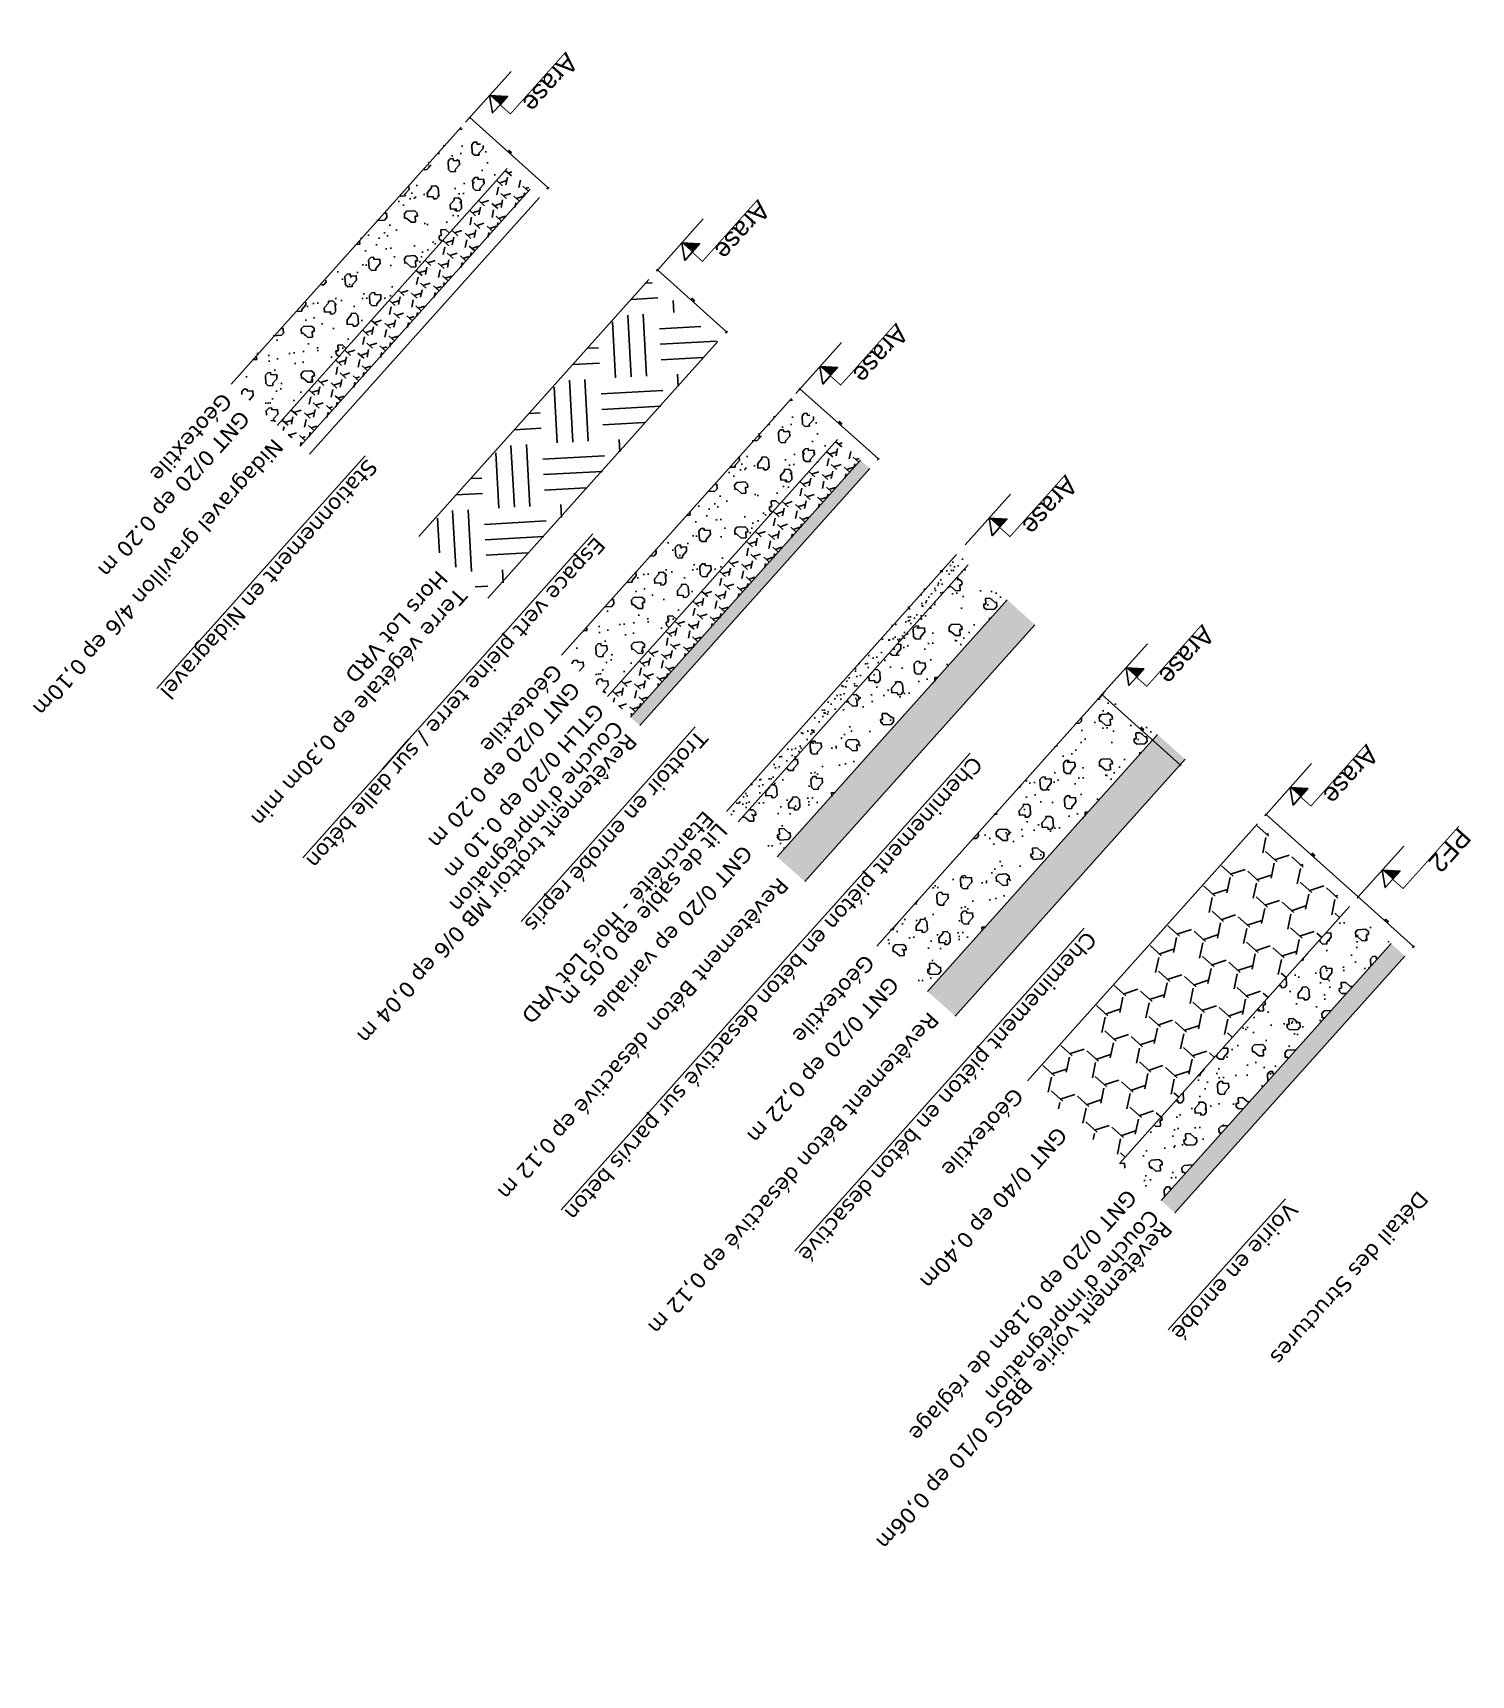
# Model space of a CAD drawing. Header units: metres. Extents: x -2858 to 512, y -1995 to 1252.
# Drawn here: x 200.4 to 242.24, y 658.43 to 706.2 of the extents above; entities that cross this region are included whole.
import ezdxf
from ezdxf.enums import TextEntityAlignment as Align

# ---------------------------------------------------------------- set-up
doc = ezdxf.new("R2010")
doc.units = ezdxf.units.M
doc.header["$PDMODE"] = 33
doc.header["$PDSIZE"] = 0.1
for name, color, linetype in [('0100 COUPE', 7, 'Continuous'), ('0101 GEN TXT', 7, 'Continuous'), ('0105 LEGENDE TXT', 7, 'Continuous'), ('0205 PROFIL HACH', 9, 'Continuous'), ('0301 CHAUSSEE HACH BB', 9, 'Continuous'), ('0303 PIETON HACH BB', 8, 'Continuous'), ('0303 PIETON HACH BETON DESAC ROSE', 21, 'Continuous')]:
    doc.layers.add(name, color=color, linetype=linetype)
doc.layers.add('0501 PLANTATION HACH DALLE BETON', color=7, linetype='Continuous', true_color=0x66ffb3)
doc.styles.add('ARIAL', font='arial.ttf')
doc.styles.add('Cotation', font='romans.shx')
doc.styles.add('LEGENDE', font='verdana.ttf')
doc.dimstyles.new('COT_D0020', dxfattribs={"dimscale": 0.02, "dimtxt": 2, "dimasz": 2, "dimexe": 1, "dimexo": 0, "dimgap": 1, "dimtad": 1, "dimzin": 4, "dimdsep": 46, "dimtxsty": 'Cotation', "dimblk": 'OBLIQUE', "dimcen": 0, "dimclrd": 256, "dimclre": 256, "dimclrt": 256, "dimaunit": 2, "dimazin": 0, "dimtfac": 1, "dimtix": 1, "dimtmove": 2, "dimatfit": 0, "dimfxlon": 1, "dimtolj": 1, "dimlwd": -1, "dimlwe": -1, "dimarcsym": 0})

msp = doc.modelspace()

# ---------------------------------------------------------------- texts
at = {"layer": '0105 LEGENDE TXT', "style": 'LEGENDE'}
for s, p in [('Géotextile', (206.07, 695.617)), ('GNT 0/20 ep 0.20 m', (206.585, 695.102)), ('Nidagravel gravillon 4/6 ep 0,10m', (207.563, 694.283)), ('Géotextile', (215.678, 687.731)), ('GNT 0/20 ep 0.20 m', (216.193, 687.216)), ('GTLH 0/20 ep 0.10 m', (216.894, 686.589)), ("Couche d'imprégnation", (217.456, 686.087)), ('Revêtement trottoir MB 0/6 ep 0,04 m', (217.849, 685.707)), ('Etanchéité - Hors Lot VRD', (220.094, 683.456)), ('Lit de sable ep 0,05 m', (220.482, 683.109)), ('GNT 0/20 ep variable', (221.208, 682.458)), ('Revêtement Béton désactivé ep 0,12 m', (222.259, 681.518)), ('Géotextile', (224.76, 679.278)), ('GNT 0/20 ep 0,22 m', (225.469, 678.643)), ('Revêtement Béton désactivé ep 0,12 m', (226.632, 677.603)), ('Géotextile', (229.093, 675.399)), ('GNT 0/40 ep 0,40m', (230.363, 674.262)), ('GNT 0/20 ep 0,18m de réglage ', (232.389, 672.448)), ('Détail des Structures ', (240.869, 672.404)), ("Couche d'imprégnation", (233.04, 671.865)), ('Revêtement voirie  BBSG 0/10 ep 0,06m', (233.423, 671.522))]:
    msp.add_text(s, height=0.4498, rotation=228.1618, dxfattribs=at).set_placement(p, align=Align.MIDDLE_LEFT)
at = {"layer": '0105 LEGENDE TXT', "char_height": 0.4498, "attachment_point": 1, "rotation": 228.1618, "style": 'LEGENDE'}
for s, insert, width in [('{\\LStationnement en Nidagravel}', (210.466, 693.537), 12.70794), ('{\\LEspace vert pleine terre / sur dalle béton}', (217.096, 691.271), 16.03928), ('Terre végétale ep 0,30m min\\PHors Lot VRD', (213.071, 689.796), 9.12783), ('{\\LTrottoir en enrobé repris}', (220.074, 685.651), 12.70794), ('{\\LCheminement piéton en béton desactivé sur parvis beton}', (228.069, 684.891), 17.48896), ('{\\LCheminement piéton en béton desactivé}', (231.389, 679.8), 12.70794), ('{\\LVoirie en enrobé}', (237.237, 671.926), 9.25533)]:
    msp.add_mtext(s, dxfattribs=dict(at, insert=insert, width=width))

# ---------------------------------------------------------------- blocks, each defined once
blk = doc.blocks.new('_Oblique')
at = {"color": 0, "linetype": 'ByBlock', "lineweight": -2}
blk.add_line((-0.5, -0.5), (0.5, 0.5), dxfattribs=at)
blk = doc.blocks.new('*D136')
at = {"layer": '0101 GEN TXT', "transparency": 16777216}
for p, q in [((231.468, 686.914), (231.515, 686.966)), ((231.501, 686.951), (233.78, 684.911)), ((233.747, 684.874), (233.794, 684.926))]:
    blk.add_line(p, q, dxfattribs=at)
at = {"layer": 'Defpoints', "color": 0, "transparency": 16777216}
for p in [(231.251, 686.671), (233.78, 684.911), (210.072, 658.43)]:
    blk.add_point(p, dxfattribs=at)
at = {"layer": '0101 GEN TXT', "transparency": 16777216, "xscale": 0.04, "yscale": 0.04, "zscale": 0.04}
for p, rotation in [((231.501, 686.951), 138.1617603435341), ((233.78, 684.911), 318.1617603435341)]:
    blk.add_blockref('_Oblique', p, dxfattribs=dict(at, rotation=rotation))
at = {"layer": '0101 GEN TXT', "transparency": 16777216, "insert": (232.668, 685.961), "char_height": 0.04, "attachment_point": 5, "rotation": 318.1618, "style": 'Cotation'}
blk.add_mtext('\\A1;3.06', dxfattribs=at)
blk = doc.blocks.new('*D137')
at = {"layer": '0101 GEN TXT', "transparency": 16777216}
for p, q in [((218.538, 699.269), (218.584, 699.321)), ((218.571, 699.306), (220.582, 697.506)), ((220.548, 697.468), (220.595, 697.521))]:
    blk.add_line(p, q, dxfattribs=at)
at = {"layer": 'Defpoints', "color": 0, "transparency": 16777216}
for p in [(218.32, 699.026), (220.582, 697.506), (220.331, 697.226)]:
    blk.add_point(p, dxfattribs=at)
at = {"layer": '0101 GEN TXT', "transparency": 16777216, "xscale": 0.04, "yscale": 0.04, "zscale": 0.04}
for p, rotation in [((218.571, 699.306), 138.1617603435341), ((220.582, 697.506), 318.1617603435341)]:
    blk.add_blockref('_Oblique', p, dxfattribs=dict(at, rotation=rotation))
at = {"layer": '0101 GEN TXT', "transparency": 16777216, "insert": (219.603, 698.436), "char_height": 0.04, "attachment_point": 5, "rotation": 318.1618, "style": 'Cotation'}
blk.add_mtext('\\A1;2.70', dxfattribs=at)
blk = doc.blocks.new('*D138')
at = {"layer": '0101 GEN TXT', "transparency": 16777216}
for p, q in [((222.684, 695.811), (222.731, 695.863)), ((222.717, 695.848), (224.996, 693.808)), ((224.963, 693.771), (225.009, 693.823))]:
    blk.add_line(p, q, dxfattribs=at)
at = {"layer": 'Defpoints', "color": 0, "transparency": 16777216}
for p in [(222.467, 695.569), (224.996, 693.808), (224.746, 693.528)]:
    blk.add_point(p, dxfattribs=at)
at = {"layer": '0101 GEN TXT', "transparency": 16777216, "xscale": 0.04, "yscale": 0.04, "zscale": 0.04}
for p, rotation in [((222.717, 695.848), 138.1617603435341), ((224.996, 693.808), 318.1617603435341)]:
    blk.add_blockref('_Oblique', p, dxfattribs=dict(at, rotation=rotation))
at = {"layer": '0101 GEN TXT', "transparency": 16777216, "insert": (223.883, 694.858), "char_height": 0.04, "attachment_point": 5, "rotation": 318.1618, "style": 'Cotation'}
blk.add_mtext('\\A1;3.06', dxfattribs=at)
blk = doc.blocks.new('*D139')
at = {"layer": '0101 GEN TXT', "transparency": 16777216}
for p, q in [((238.923, 681.031), (238.97, 681.083)), ((238.956, 681.068), (240.565, 679.628)), ((240.531, 679.591), (240.578, 679.643))]:
    blk.add_line(p, q, dxfattribs=at)
at = {"layer": 'Defpoints', "color": 0, "transparency": 16777216}
for p in [(238.706, 680.788), (240.314, 679.348), (240.565, 679.628)]:
    blk.add_point(p, dxfattribs=at)
at = {"layer": '0101 GEN TXT', "transparency": 16777216, "xscale": 0.04, "yscale": 0.04, "zscale": 0.04}
for p, rotation in [((238.956, 681.068), 138.1617603435341), ((240.565, 679.628), 318.1617603435341)]:
    blk.add_blockref('_Oblique', p, dxfattribs=dict(at, rotation=rotation))
at = {"layer": '0101 GEN TXT', "transparency": 16777216, "insert": (239.787, 680.378), "char_height": 0.04, "attachment_point": 5, "rotation": 318.1618, "style": 'Cotation'}
blk.add_mtext('\\A1;2.16', dxfattribs=at)
blk = doc.blocks.new('COTE-Z')
at = {"linetype": 'ByBlock', "lineweight": -2}
blk.add_hatch(color=0, dxfattribs=at).paths.add_polyline_path([(1.2, 1.5), (0, 1.5), (0, 0)])
at = {"color": 0, "linetype": 'ByBlock', "lineweight": -2, "const_width": 0.1, "flags": 128}
blk.add_lwpolyline([(0, 1.5), (0, 3), (9, 3)], dxfattribs=at)
at = {"color": 0, "linetype": 'ByBlock', "lineweight": -2, "flags": 128}
for points in [[(0, 0), (-1.2, 1.5), (0, 1.5)], [(0, 0), (1.2, 1.5), (0, 1.5)]]:
    blk.add_lwpolyline(points, dxfattribs=at)
at = {"color": 0, "linetype": 'ByBlock', "lineweight": -2, "style": 'ARIAL'}
blk.add_attdef('ALT', (0, 3.34), '', height=2, dxfattribs=at)
blk = doc.blocks.new('*D135')
at = {"layer": '0101 GEN TXT', "transparency": 16777216}
for p, q in [((236.242, 683.431), (236.289, 683.483)), ((236.275, 683.468), (238.956, 681.068)), ((238.923, 681.031), (238.97, 681.083))]:
    blk.add_line(p, q, dxfattribs=at)
at = {"layer": 'Defpoints', "color": 0, "transparency": 16777216}
for p in [(236.025, 683.189), (238.706, 680.788), (238.956, 681.068)]:
    blk.add_point(p, dxfattribs=at)
at = {"layer": '0101 GEN TXT', "transparency": 16777216, "xscale": 0.04, "yscale": 0.04, "zscale": 0.04}
for p, rotation in [((236.275, 683.468), 138.1617603435341), ((238.956, 681.068), 318.1617603435341)]:
    blk.add_blockref('_Oblique', p, dxfattribs=dict(at, rotation=rotation))
at = {"layer": '0101 GEN TXT', "transparency": 16777216, "insert": (237.642, 682.298), "char_height": 0.04, "attachment_point": 5, "rotation": 318.1618, "style": 'Cotation'}
blk.add_mtext('\\A1;3.60', dxfattribs=at)
blk = doc.blocks.new('*D140')
at = {"layer": '0101 GEN TXT', "transparency": 16777216}
for p, q in [((213.076, 703.697), (213.123, 703.75)), ((213.109, 703.735), (215.388, 701.694)), ((215.355, 701.657), (215.401, 701.709))]:
    blk.add_line(p, q, dxfattribs=at)
at = {"layer": 'Defpoints', "color": 0, "transparency": 16777216}
for p in [(212.859, 703.455), (215.138, 701.415), (215.388, 701.694)]:
    blk.add_point(p, dxfattribs=at)
at = {"layer": '0101 GEN TXT', "transparency": 16777216, "xscale": 0.04, "yscale": 0.04, "zscale": 0.04}
for p, rotation in [((213.109, 703.735), 138.1617603435341), ((215.388, 701.694), 318.1617603435341)]:
    blk.add_blockref('_Oblique', p, dxfattribs=dict(at, rotation=rotation))
at = {"layer": '0101 GEN TXT', "transparency": 16777216, "insert": (214.275, 702.744), "char_height": 0.04, "attachment_point": 5, "rotation": 318.1618, "style": 'Cotation'}
blk.add_mtext('\\A1;3.06', dxfattribs=at)

# ---------------------------------------------------------------- dimensions: what is measured, and where the dimension line sits
at = {"layer": '0101 GEN TXT'}
for base, p1, p2, picture, middle in [((215.388, 701.694), (212.859, 703.455), (215.138, 701.415), '*D140', (214.275, 702.744)), ((220.582, 697.506), (218.32, 699.026), (220.331, 697.226), '*D137', (219.603, 698.436)), ((224.996, 693.808), (222.467, 695.569), (224.746, 693.528), '*D138', (223.883, 694.858)), ((233.78, 684.911), (231.251, 686.671), (210.072, 658.43), '*D136', (232.668, 685.961)), ((238.956, 681.068), (236.025, 683.189), (238.706, 680.788), '*D135', (237.642, 682.298)), ((240.565, 679.628), (238.706, 680.788), (240.314, 679.348), '*D139', (239.787, 680.378))]:
    dim = msp.add_linear_dim(base=base, p1=p1, p2=p2, angle=318.1618, dimstyle='COT_D0020', dxfattribs=at)
    dim.commit()
    dim.dimension.update_dxf_attribs({"geometry": picture, "text_midpoint": middle})

# ---------------------------------------------------------------- hatches: boundary and pattern name
at = {"layer": '0205 PROFIL HACH'}
h = msp.add_hatch(dxfattribs=at)
h.set_pattern_fill('GNT_0-20', color=256, scale=8.996019, angle=-131.8382, style=0, pattern_type=2)
h.set_pattern_definition([(265.6617603437, (-9550124.81346, 31466775.1837), (0.75964778358, -0.636646610802), [0, -0.781466185498, 0, -0.874008233781, 0, -0.835449046997]), (235.6617603437, (-9550124.8135, 31466775.1837), (0.4740684189, -1.645703095365), [0, -0.421580442177, 0, -0.70434781193, 0, -0.269914307491]), (195.6617603437, (-9550124.39165, 31466775.6549), (-1.06578155288, -1.194773039723), [0, -0.25706124523, 0, -0.925420482827, 0, -1.20818785258]), (185.6617603437, (-9550124.3916, 31466775.6549), (-0.6947246111, -1.452444068615), [0, -0.128530622615, 0, -0.606664538742, 0, -0.69406536212]), (228.161760344, (-9550124.1544, 31466771.6716), (3.3511564768, -3.0003066665), [0.0953884454, -4.402621095]), (318.161760344, (-9550124.526, 31466771.6542), (3.0003066665, 3.3511564768), [0.09806515654, -4.3999443838]), (318.161760344, (-9550124.3466, 31466771.922), (3.0003066665, 3.3511564768), [0.1818594272, -4.31615011313]), (3.161760344, (-9550124.531, 31466771.743), (3.00030666656, 3.35115647684), [0.0617554029, -6.29939069273]), (93.161760344, (-9550124.526, 31466771.6542), (-3.35115647684, 3.00030666656), [0.0883405308, -6.27280556485]), (3.161760344, (-9550124.2092, 31466771.799), (3.00030666656, 3.35115647684), [0.0514173647, -6.3097287309]), (273.161760344, (-9550124.1584, 31466771.802), (3.35115647684, -3.00030666656), [0.1302797297, -6.230866366]), (183.161760344, (-9550124.2174, 31466771.6012), (-3.00030666656, -3.35115647684), [0.23793035324, -6.1232157424]), (3.161760344, (-9550124.48, 31466771.9148), (3.00030666656, 3.35115647684), [0.1329559053, -6.22819019037]), (93.161760344, (-9550124.4705, 31466771.7433), (-3.35115647684, 3.00030666656), [0.1686405125, -6.19250558315]), (228.161760344, (-9550122.8828, 31466772.006), (3.3511564768, -3.0003066665), [0.0953884454, -4.402621095]), (318.161760344, (-9550123.2575, 31466771.9855), (3.0003066665, 3.3511564768), [0.09806515654, -4.3999443838]), (318.161760344, (-9550123.078, 31466772.2534), (3.0003066665, 3.3511564768), [0.1818594272, -4.31615011313]), (3.161760344, (-9550123.2624, 31466772.0744), (3.00030666656, 3.35115647684), [0.0617554029, -6.29939069273]), (93.161760344, (-9550123.2575, 31466771.9855), (-3.35115647684, 3.00030666656), [0.0883405308, -6.27280556485]), (3.161760344, (-9550122.944, 31466772.1334), (3.00030666656, 3.35115647684), [0.0514173647, -6.3097287309]), (273.161760344, (-9550122.8898, 31466772.1332), (3.35115647684, -3.00030666656), [0.1302797297, -6.230866366]), (183.161760344, (-9550122.9458, 31466771.9358), (-3.00030666656, -3.35115647684), [0.23793035324, -6.1232157424]), (3.161760344, (-9550123.2114, 31466772.246), (3.00030666656, 3.35115647684), [0.1329559053, -6.22819019037]), (93.161760344, (-9550123.199, 31466772.078), (-3.35115647684, 3.00030666656), [0.1686405125, -6.19250558315]), (228.161760344, (-9550124.0437, 31466773.9935), (3.3511564768, -3.0003066665), [0.0953884454, -4.402621095]), (318.161760344, (-9550124.4185, 31466773.973), (3.0003066665, 3.3511564768), [0.09806515654, -4.3999443838]), (318.161760344, (-9550124.239, 31466774.2407), (3.0003066665, 3.3511564768), [0.1818594272, -4.31615011313]), (3.161760344, (-9550124.4234, 31466774.0617), (3.00030666656, 3.35115647684), [0.0617554029, -6.29939069273]), (93.161760344, (-9550124.4185, 31466773.9728), (-3.35115647684, 3.00030666656), [0.0883405308, -6.27280556485]), (3.161760344, (-9550124.1016, 31466774.1177), (3.00030666656, 3.35115647684), [0.0514173647, -6.3097287309]), (273.161760344, (-9550124.0507, 31466774.1205), (3.35115647684, -3.00030666656), [0.1302797297, -6.230866366]), (183.161760344, (-9550124.1067, 31466773.923), (-3.00030666656, -3.35115647684), [0.23793035324, -6.1232157424]), (3.161760344, (-9550124.369, 31466774.2304), (3.00030666656, 3.35115647684), [0.1329559053, -6.22819019037]), (93.161760344, (-9550124.36, 31466774.0652), (-3.35115647684, 3.00030666656), [0.1686405125, -6.19250558315]), (228.161760344, (-9550124.114, 31466770.5366), (3.3511564768, -3.0003066665), [0.0953884454, -4.402621095]), (318.161760344, (-9550124.4887, 31466770.516), (3.0003066665, 3.3511564768), [0.09806515654, -4.3999443838]), (318.161760344, (-9550124.309, 31466770.784), (3.0003066665, 3.3511564768), [0.1818594272, -4.31615011313]), (3.161760344, (-9550124.4936, 31466770.6048), (3.00030666656, 3.35115647684), [0.0617554029, -6.29939069273]), (93.161760344, (-9550124.4887, 31466770.516), (-3.35115647684, 3.00030666656), [0.0883405308, -6.27280556485]), (3.161760344, (-9550124.1752, 31466770.6638), (3.00030666656, 3.35115647684), [0.0514173647, -6.3097287309]), (273.161760344, (-9550124.1244, 31466770.6666), (3.35115647684, -3.00030666656), [0.1302797297, -6.230866366]), (183.161760344, (-9550124.177, 31466770.4662), (-3.00030666656, -3.35115647684), [0.23793035324, -6.1232157424]), (3.161760344, (-9550124.4426, 31466770.7765), (3.00030666656, 3.35115647684), [0.1329559053, -6.22819019037]), (93.161760344, (-9550124.4335, 31466770.6113), (-3.35115647684, 3.00030666656), [0.1686405125, -6.19250558315]), (228.161760344, (-9550124.657, 31466772.351), (3.3511564768, -3.0003066665), [0.0953884454, -4.402621095]), (318.161760344, (-9550125.0317, 31466772.3303), (3.0003066665, 3.3511564768), [0.09806515654, -4.3999443838]), (318.161760344, (-9550124.852, 31466772.598), (3.0003066665, 3.3511564768), [0.1818594272, -4.31615011313]), (3.161760344, (-9550125.0366, 31466772.4192), (3.00030666656, 3.35115647684), [0.0617554029, -6.29939069273]), (93.161760344, (-9550125.0317, 31466772.3303), (-3.35115647684, 3.00030666656), [0.0883405308, -6.27280556485]), (3.161760344, (-9550124.7182, 31466772.4782), (3.00030666656, 3.35115647684), [0.0514173647, -6.3097287309]), (273.161760344, (-9550124.6673, 31466772.481), (3.35115647684, -3.00030666656), [0.1302797297, -6.230866366]), (183.161760344, (-9550124.723, 31466772.2773), (-3.00030666656, -3.35115647684), [0.23793035324, -6.1232157424]), (3.161760344, (-9550124.9856, 31466772.591), (3.00030666656, 3.35115647684), [0.1329559053, -6.22819019037]), (93.161760344, (-9550124.9765, 31466772.4257), (-3.35115647684, 3.00030666656), [0.1686405125, -6.19250558315]), (318.161760344, (-9550125.3784, 31466774.1077), (3.0003066665, 3.3511564768), [0.0953884454, -4.402621095]), (48.161760344, (-9550125.3577, 31466773.733), (-3.3511564768, 3.0003066665), [0.09806515654, -4.3999443838]), (48.161760344, (-9550125.6226, 31466773.916), (-3.3511564768, 3.0003066665), [0.1818594272, -4.31615011313]), (93.161760344, (-9550125.4466, 31466773.728), (-3.35115647684, 3.00030666656), [0.0617554029, -6.29939069273]), (183.161760344, (-9550125.3577, 31466773.733), (-3.00030666656, -3.35115647684), [0.0883405308, -6.27280556485]), (93.161760344, (-9550125.5026, 31466774.05), (-3.35115647684, 3.00030666656), [0.0514173647, -6.3097287309]), (3.161760344, (-9550125.5054, 31466774.1007), (3.00030666656, 3.35115647684), [0.1302797297, -6.230866366]), (273.161760344, (-9550125.3046, 31466774.0417), (3.35115647684, -3.00030666656), [0.23793035324, -6.1232157424]), (93.161760344, (-9550125.6152, 31466773.7824), (-3.35115647684, 3.00030666656), [0.1329559053, -6.22819019037]), (183.161760344, (-9550125.45, 31466773.7916), (-3.00030666656, -3.35115647684), [0.1686405125, -6.19250558315]), (318.161760344, (-9550122.687, 31466771.4628), (3.0003066665, 3.3511564768), [0.0953884454, -4.402621095]), (48.161760344, (-9550122.6664, 31466771.088), (-3.3511564768, 3.0003066665), [0.09806515654, -4.3999443838]), (48.161760344, (-9550122.9343, 31466771.2675), (-3.3511564768, 3.0003066665), [0.1818594272, -4.31615011313]), (93.161760344, (-9550122.7553, 31466771.083), (-3.35115647684, 3.00030666656), [0.0617554029, -6.29939069273]), (183.161760344, (-9550122.6664, 31466771.088), (-3.00030666656, -3.35115647684), [0.0883405308, -6.27280556485]), (93.161760344, (-9550122.8113, 31466771.405), (-3.35115647684, 3.00030666656), [0.0514173647, -6.3097287309]), (3.161760344, (-9550122.814, 31466771.4557), (3.00030666656, 3.35115647684), [0.1302797297, -6.230866366]), (273.161760344, (-9550122.6167, 31466771.3997), (3.35115647684, -3.00030666656), [0.23793035324, -6.1232157424]), (93.161760344, (-9550122.927, 31466771.134), (-3.35115647684, 3.00030666656), [0.1329559053, -6.22819019037]), (183.161760344, (-9550122.7588, 31466771.1466), (-3.00030666656, -3.35115647684), [0.1686405125, -6.19250558315]), (318.161760344, (-9550122.6697, 31466773.1074), (3.0003066665, 3.3511564768), [0.0953884454, -4.402621095]), (48.161760344, (-9550122.6523, 31466772.7357), (-3.3511564768, 3.0003066665), [0.09806515654, -4.3999443838]), (48.161760344, (-9550122.9202, 31466772.915), (-3.3511564768, 3.0003066665), [0.1818594272, -4.31615011313]), (93.161760344, (-9550122.7412, 31466772.7307), (-3.35115647684, 3.00030666656), [0.0617554029, -6.29939069273]), (183.161760344, (-9550122.6523, 31466772.7357), (-3.00030666656, -3.35115647684), [0.0883405308, -6.27280556485]), (93.161760344, (-9550122.8002, 31466773.0492), (-3.35115647684, 3.00030666656), [0.0514173647, -6.3097287309]), (3.161760344, (-9550122.8, 31466773.1034), (3.00030666656, 3.35115647684), [0.1302797297, -6.230866366]), (273.161760344, (-9550122.5993, 31466773.0444), (3.35115647684, -3.00030666656), [0.23793035324, -6.1232157424]), (93.161760344, (-9550122.913, 31466772.7818), (-3.35115647684, 3.00030666656), [0.1329559053, -6.22819019037]), (183.161760344, (-9550122.7414, 31466772.7913), (-3.00030666656, -3.35115647684), [0.1686405125, -6.19250558315]), (318.161760344, (-9550125.717, 31466770.9514), (3.0003066665, 3.3511564768), [0.0953884454, -4.402621095]), (48.161760344, (-9550125.696, 31466770.5766), (-3.3511564768, 3.0003066665), [0.09806515654, -4.3999443838]), (48.161760344, (-9550125.964, 31466770.756), (-3.3511564768, 3.0003066665), [0.1818594272, -4.31615011313]), (93.161760344, (-9550125.785, 31466770.5717), (-3.35115647684, 3.00030666656), [0.0617554029, -6.29939069273]), (183.161760344, (-9550125.6962, 31466770.5766), (-3.00030666656, -3.35115647684), [0.0883405308, -6.27280556485]), (93.161760344, (-9550125.841, 31466770.8935), (-3.35115647684, 3.00030666656), [0.0514173647, -6.3097287309]), (3.161760344, (-9550125.844, 31466770.9443), (3.00030666656, 3.35115647684), [0.1302797297, -6.230866366]), (273.161760344, (-9550125.643, 31466770.8854), (3.35115647684, -3.00030666656), [0.23793035324, -6.1232157424]), (93.161760344, (-9550125.9537, 31466770.626), (-3.35115647684, 3.00030666656), [0.1329559053, -6.22819019037]), (183.161760344, (-9550125.7886, 31466770.6352), (-3.00030666656, -3.35115647684), [0.1686405125, -6.19250558315]), (48.161760344, (-9550126.9535, 31466772.3483), (-3.3511564768, 3.0003066665), [0.0953884454, -4.402621095]), (138.161760344, (-9550126.5784, 31466772.3627), (-3.0003066665, -3.3511564768), [0.09806515654, -4.3999443838]), (138.161760344, (-9550126.7613, 31466772.0978), (-3.0003066665, -3.3511564768), [0.1818594272, -4.31615011313]), (183.161760344, (-9550126.574, 31466772.28), (-3.00030666656, -3.35115647684), [0.0617554029, -6.29939069273]), (273.161760344, (-9550126.5784, 31466772.3627), (3.35115647684, -3.00030666656), [0.0883405308, -6.27280556485]), (183.161760344, (-9550126.8953, 31466772.2178), (-3.00030666656, -3.35115647684), [0.0514173647, -6.3097287309]), (93.161760344, (-9550126.946, 31466772.215), (-3.35115647684, 3.00030666656), [0.1302797297, -6.230866366]), (3.161760344, (-9550126.8905, 31466772.4187), (3.00030666656, 3.35115647684), [0.23793035324, -6.1232157424]), (183.161760344, (-9550126.628, 31466772.105), (-3.00030666656, -3.35115647684), [0.1329559053, -6.22819019037]), (273.161760344, (-9550126.634, 31466772.2736), (3.35115647684, -3.00030666656), [0.1686405125, -6.19250558315]), (48.161760344, (-9550125.999, 31466772.194), (-3.3511564768, 3.0003066665), [0.0953884454, -4.402621095]), (138.161760344, (-9550125.627, 31466772.2114), (-3.0003066665, -3.3511564768), [0.09806515654, -4.3999443838]), (138.161760344, (-9550125.8067, 31466771.9434), (-3.0003066665, -3.3511564768), [0.1818594272, -4.31615011313]), (183.161760344, (-9550125.6223, 31466772.1225), (-3.00030666656, -3.35115647684), [0.0617554029, -6.29939069273]), (273.161760344, (-9550125.6272, 31466772.2114), (3.35115647684, -3.00030666656), [0.0883405308, -6.27280556485]), (183.161760344, (-9550125.944, 31466772.0665), (-3.00030666656, -3.35115647684), [0.0514173647, -6.3097287309]), (93.161760344, (-9550125.995, 31466772.0636), (-3.35115647684, 3.00030666656), [0.1302797297, -6.230866366]), (3.161760344, (-9550125.936, 31466772.2644), (3.00030666656, 3.35115647684), [0.23793035324, -6.1232157424]), (183.161760344, (-9550125.6733, 31466771.9508), (-3.00030666656, -3.35115647684), [0.1329559053, -6.22819019037]), (273.161760344, (-9550125.6828, 31466772.1223), (3.35115647684, -3.00030666656), [0.1686405125, -6.19250558315]), (48.161760344, (-9550123.601, 31466770.651), (-3.3511564768, 3.0003066665), [0.0953884454, -4.402621095]), (138.161760344, (-9550123.2293, 31466770.6683), (-3.0003066665, -3.3511564768), [0.09806515654, -4.3999443838]), (138.161760344, (-9550123.409, 31466770.4004), (-3.0003066665, -3.3511564768), [0.1818594272, -4.31615011313]), (183.161760344, (-9550123.2244, 31466770.5794), (-3.00030666656, -3.35115647684), [0.0617554029, -6.29939069273]), (273.161760344, (-9550123.2293, 31466770.6683), (3.35115647684, -3.00030666656), [0.0883405308, -6.27280556485]), (183.161760344, (-9550123.5462, 31466770.5234), (-3.00030666656, -3.35115647684), [0.0514173647, -6.3097287309]), (93.161760344, (-9550123.597, 31466770.5206), (-3.35115647684, 3.00030666656), [0.1302797297, -6.230866366]), (3.161760344, (-9550123.538, 31466770.7213), (3.00030666656, 3.35115647684), [0.23793035324, -6.1232157424]), (183.161760344, (-9550123.2755, 31466770.4077), (-3.00030666656, -3.35115647684), [0.1329559053, -6.22819019037]), (273.161760344, (-9550123.285, 31466770.5792), (3.35115647684, -3.00030666656), [0.1686405125, -6.19250558315]), (48.161760344, (-9550125.225, 31466770.004), (-3.3511564768, 3.0003066665), [0.0953884454, -4.402621095]), (138.161760344, (-9550124.85, 31466770.0245), (-3.0003066665, -3.3511564768), [0.09806515654, -4.3999443838]), (138.161760344, (-9550125.0297, 31466769.7566), (-3.0003066665, -3.3511564768), [0.1818594272, -4.31615011313]), (183.161760344, (-9550124.8453, 31466769.9356), (-3.00030666656, -3.35115647684), [0.0617554029, -6.29939069273]), (273.161760344, (-9550124.8502, 31466770.0245), (3.35115647684, -3.00030666656), [0.0883405308, -6.27280556485]), (183.161760344, (-9550125.1638, 31466769.8766), (-3.00030666656, -3.35115647684), [0.0514173647, -6.3097287309]), (93.161760344, (-9550125.2146, 31466769.8738), (-3.35115647684, 3.00030666656), [0.1302797297, -6.230866366]), (3.161760344, (-9550125.162, 31466770.0742), (3.00030666656, 3.35115647684), [0.23793035324, -6.1232157424]), (183.161760344, (-9550124.8963, 31466769.764), (-3.00030666656, -3.35115647684), [0.1329559053, -6.22819019037]), (273.161760344, (-9550124.9088, 31466769.932), (3.35115647684, -3.00030666656), [0.1686405125, -6.19250558315]), (48.161760344, (-9550124.0023, 31466773.4734), (-3.3511564768, 3.0003066665), [0.0953884454, -4.402621095]), (138.161760344, (-9550123.6305, 31466773.4907), (-3.0003066665, -3.3511564768), [0.09806515654, -4.3999443838]), (138.161760344, (-9550123.81, 31466773.223), (-3.0003066665, -3.3511564768), [0.1818594272, -4.31615011313]), (183.161760344, (-9550123.6226, 31466773.405), (-3.00030666656, -3.35115647684), [0.0617554029, -6.29939069273]), (273.161760344, (-9550123.6305, 31466773.4907), (3.35115647684, -3.00030666656), [0.0883405308, -6.27280556485]), (183.161760344, (-9550123.944, 31466773.3428), (-3.00030666656, -3.35115647684), [0.0514173647, -6.3097287309]), (93.161760344, (-9550123.995, 31466773.34), (-3.35115647684, 3.00030666656), [0.1302797297, -6.230866366]), (3.161760344, (-9550123.9393, 31466773.5437), (3.00030666656, 3.35115647684), [0.23793035324, -6.1232157424]), (183.161760344, (-9550123.6767, 31466773.23), (-3.00030666656, -3.35115647684), [0.1329559053, -6.22819019037]), (273.161760344, (-9550123.6828, 31466773.3986), (3.35115647684, -3.00030666656), [0.1686405125, -6.19250558315]), (138.161760344, (-9550124.887, 31466774.326), (-3.0003066665, -3.3511564768), [0.0953884454, -4.402621095]), (228.161760344, (-9550124.9015, 31466774.701), (3.3511564768, -3.0003066665), [0.09806515654, -4.3999443838]), (228.161760344, (-9550124.6365, 31466774.518), (3.3511564768, -3.0003066665), [0.1818594272, -4.31615011313]), (273.161760344, (-9550124.8126, 31466774.706), (3.35115647684, -3.00030666656), [0.0617554029, -6.29939069273]), (3.161760344, (-9550124.9015, 31466774.701), (3.00030666656, 3.35115647684), [0.0883405308, -6.27280556485]), (273.161760344, (-9550124.7565, 31466774.384), (3.35115647684, -3.00030666656), [0.0514173647, -6.3097287309]), (183.161760344, (-9550124.7537, 31466774.3333), (-3.00030666656, -3.35115647684), [0.1302797297, -6.230866366]), (93.161760344, (-9550124.9575, 31466774.389), (-3.35115647684, 3.00030666656), [0.23793035324, -6.1232157424]), (273.161760344, (-9550124.644, 31466774.6516), (3.35115647684, -3.00030666656), [0.1329559053, -6.22819019037]), (3.161760344, (-9550124.8124, 31466774.6455), (3.00030666656, 3.35115647684), [0.1686405125, -6.19250558315]), (138.161760344, (-9550126.4285, 31466771.2625), (-3.0003066665, -3.3511564768), [0.0953884454, -4.402621095]), (228.161760344, (-9550126.446, 31466771.6405), (3.3511564768, -3.0003066665), [0.09806515654, -4.3999443838]), (228.161760344, (-9550126.1812, 31466771.4577), (3.3511564768, -3.0003066665), [0.1818594272, -4.31615011313]), (273.161760344, (-9550126.3572, 31466771.6455), (3.35115647684, -3.00030666656), [0.0617554029, -6.29939069273]), (3.161760344, (-9550126.4462, 31466771.6405), (3.00030666656, 3.35115647684), [0.0883405308, -6.27280556485]), (273.161760344, (-9550126.3012, 31466771.3236), (3.35115647684, -3.00030666656), [0.0514173647, -6.3097287309]), (183.161760344, (-9550126.2984, 31466771.2728), (-3.00030666656, -3.35115647684), [0.1302797297, -6.230866366]), (93.161760344, (-9550126.5022, 31466771.3285), (-3.35115647684, 3.00030666656), [0.23793035324, -6.1232157424]), (273.161760344, (-9550126.1886, 31466771.591), (3.35115647684, -3.00030666656), [0.1329559053, -6.22819019037]), (3.161760344, (-9550126.3537, 31466771.582), (3.00030666656, 3.35115647684), [0.1686405125, -6.19250558315]), (138.161760344, (-9550123.715, 31466771.1575), (-3.0003066665, -3.3511564768), [0.0953884454, -4.402621095]), (228.161760344, (-9550123.7358, 31466771.5322), (3.3511564768, -3.0003066665), [0.09806515654, -4.3999443838]), (228.161760344, (-9550123.468, 31466771.3527), (3.3511564768, -3.0003066665), [0.1818594272, -4.31615011313]), (273.161760344, (-9550123.647, 31466771.537), (3.35115647684, -3.00030666656), [0.0617554029, -6.29939069273]), (3.161760344, (-9550123.7358, 31466771.5322), (3.00030666656, 3.35115647684), [0.0883405308, -6.27280556485]), (273.161760344, (-9550123.5878, 31466771.2187), (3.35115647684, -3.00030666656), [0.0514173647, -6.3097287309]), (183.161760344, (-9550123.585, 31466771.168), (-3.00030666656, -3.35115647684), [0.1302797297, -6.230866366]), (93.161760344, (-9550123.7888, 31466771.2235), (-3.35115647684, 3.00030666656), [0.23793035324, -6.1232157424]), (273.161760344, (-9550123.4752, 31466771.486), (3.35115647684, -3.00030666656), [0.1329559053, -6.22819019037]), (3.161760344, (-9550123.6403, 31466771.477), (3.00030666656, 3.35115647684), [0.1686405125, -6.19250558315]), (138.161760344, (-9550122.248, 31466771.8725), (-3.0003066665, -3.3511564768), [0.0953884454, -4.402621095]), (228.161760344, (-9550122.2686, 31466772.247), (3.3511564768, -3.0003066665), [0.09806515654, -4.3999443838]), (228.161760344, (-9550122.0006, 31466772.0677), (3.3511564768, -3.0003066665), [0.1818594272, -4.31615011313]), (273.161760344, (-9550122.1796, 31466772.252), (3.35115647684, -3.00030666656), [0.0617554029, -6.29939069273]), (3.161760344, (-9550122.2686, 31466772.2472), (3.00030666656, 3.35115647684), [0.0883405308, -6.27280556485]), (273.161760344, (-9550122.1236, 31466771.9303), (3.35115647684, -3.00030666656), [0.0514173647, -6.3097287309]), (183.161760344, (-9550122.1208, 31466771.8795), (-3.00030666656, -3.35115647684), [0.1302797297, -6.230866366]), (93.161760344, (-9550122.3182, 31466771.9355), (-3.35115647684, 3.00030666656), [0.23793035324, -6.1232157424]), (273.161760344, (-9550122.008, 31466772.201), (3.35115647684, -3.00030666656), [0.1329559053, -6.22819019037]), (3.161760344, (-9550122.176, 31466772.1886), (3.00030666656, 3.35115647684), [0.1686405125, -6.19250558315]), (138.161760344, (-9550124.561, 31466768.999), (-3.0003066665, -3.3511564768), [0.0953884454, -4.402621095]), (228.161760344, (-9550124.5787, 31466769.377), (3.3511564768, -3.0003066665), [0.09806515654, -4.3999443838]), (228.161760344, (-9550124.3138, 31466769.194), (3.3511564768, -3.0003066665), [0.1818594272, -4.31615011313]), (273.161760344, (-9550124.4928, 31466769.3785), (3.35115647684, -3.00030666656), [0.0617554029, -6.29939069273]), (3.161760344, (-9550124.5787, 31466769.377), (3.00030666656, 3.35115647684), [0.0883405308, -6.27280556485]), (273.161760344, (-9550124.4338, 31466769.06), (3.35115647684, -3.00030666656), [0.0514173647, -6.3097287309]), (183.161760344, (-9550124.4276, 31466769.0062), (-3.00030666656, -3.35115647684), [0.1302797297, -6.230866366]), (93.161760344, (-9550124.6314, 31466769.062), (-3.35115647684, 3.00030666656), [0.23793035324, -6.1232157424]), (273.161760344, (-9550124.3178, 31466769.3244), (3.35115647684, -3.00030666656), [0.1329559053, -6.22819019037]), (3.161760344, (-9550124.4863, 31466769.3183), (3.00030666656, 3.35115647684), [0.1686405125, -6.19250558315]), (48.161760344, (-9550124.925, 31466773.3396), (-3.3511564768, 3.0003066665), [0.0953884454, -4.402621095]), (138.161760344, (-9550124.5533, 31466773.357), (-3.0003066665, -3.3511564768), [0.09806515654, -4.3999443838]), (138.161760344, (-9550124.733, 31466773.089), (-3.0003066665, -3.3511564768), [0.1818594272, -4.31615011313]), (183.161760344, (-9550124.5454, 31466773.2714), (-3.00030666656, -3.35115647684), [0.0617554029, -6.29939069273]), (273.161760344, (-9550124.5533, 31466773.357), (3.35115647684, -3.00030666656), [0.0883405308, -6.27280556485]), (183.161760344, (-9550124.8702, 31466773.212), (-3.00030666656, -3.35115647684), [0.0514173647, -6.3097287309]), (93.161760344, (-9550124.921, 31466773.2092), (-3.35115647684, 3.00030666656), [0.1302797297, -6.230866366]), (3.161760344, (-9550124.862, 31466773.41), (3.00030666656, 3.35115647684), [0.23793035324, -6.1232157424]), (183.161760344, (-9550124.5994, 31466773.0964), (-3.00030666656, -3.35115647684), [0.1329559053, -6.22819019037]), (273.161760344, (-9550124.609, 31466773.268), (3.35115647684, -3.00030666656), [0.1686405125, -6.19250558315]), (228.161760344, (-9550125.5686, 31466772.9377), (3.3511564768, -3.0003066665), [0.0953884454, -4.402621095]), (318.161760344, (-9550125.9403, 31466772.9204), (3.0003066665, 3.3511564768), [0.09806515654, -4.3999443838]), (318.161760344, (-9550125.761, 31466773.1883), (3.0003066665, 3.3511564768), [0.1818594272, -4.31615011313]), (3.161760344, (-9550125.9452, 31466773.0093), (3.00030666656, 3.35115647684), [0.0617554029, -6.29939069273]), (93.161760344, (-9550125.9403, 31466772.9204), (-3.35115647684, 3.00030666656), [0.0883405308, -6.27280556485]), (3.161760344, (-9550125.6234, 31466773.0653), (3.00030666656, 3.35115647684), [0.0514173647, -6.3097287309]), (273.161760344, (-9550125.5726, 31466773.068), (3.35115647684, -3.00030666656), [0.1302797297, -6.230866366]), (183.161760344, (-9550125.6316, 31466772.8673), (-3.00030666656, -3.35115647684), [0.23793035324, -6.1232157424]), (3.161760344, (-9550125.8942, 31466773.181), (3.00030666656, 3.35115647684), [0.1329559053, -6.22819019037]), (93.161760344, (-9550125.8847, 31466773.0094), (-3.35115647684, 3.00030666656), [0.1686405125, -6.19250558315]), (318.161760344, (-9550124.99, 31466771.4056), (3.0003066665, 3.3511564768), [0.0953884454, -4.402621095]), (48.161760344, (-9550124.9695, 31466771.031), (-3.3511564768, 3.0003066665), [0.09806515654, -4.3999443838]), (48.161760344, (-9550125.2374, 31466771.2104), (-3.3511564768, 3.0003066665), [0.1818594272, -4.31615011313]), (93.161760344, (-9550125.0584, 31466771.026), (-3.35115647684, 3.00030666656), [0.0617554029, -6.29939069273]), (183.161760344, (-9550124.9695, 31466771.031), (-3.00030666656, -3.35115647684), [0.0883405308, -6.27280556485]), (93.161760344, (-9550125.1174, 31466771.3444), (-3.35115647684, 3.00030666656), [0.0514173647, -6.3097287309]), (3.161760344, (-9550125.1202, 31466771.3952), (3.00030666656, 3.35115647684), [0.1302797297, -6.230866366]), (273.161760344, (-9550124.9165, 31466771.3396), (3.35115647684, -3.00030666656), [0.23793035324, -6.1232157424]), (93.161760344, (-9550125.23, 31466771.077), (-3.35115647684, 3.00030666656), [0.1329559053, -6.22819019037]), (183.161760344, (-9550125.062, 31466771.0895), (-3.00030666656, -3.35115647684), [0.1686405125, -6.19250558315]), (138.161760344, (-9550123.9337, 31466772.289), (-3.0003066665, -3.3511564768), [0.0953884454, -4.402621095]), (228.161760344, (-9550123.9544, 31466772.6637), (3.3511564768, -3.0003066665), [0.09806515654, -4.3999443838]), (228.161760344, (-9550123.6864, 31466772.4842), (3.3511564768, -3.0003066665), [0.1818594272, -4.31615011313]), (273.161760344, (-9550123.8654, 31466772.6686), (3.35115647684, -3.00030666656), [0.0617554029, -6.29939069273]), (3.161760344, (-9550123.9544, 31466772.6637), (3.00030666656, 3.35115647684), [0.0883405308, -6.27280556485]), (273.161760344, (-9550123.8064, 31466772.3502), (3.35115647684, -3.00030666656), [0.0514173647, -6.3097287309]), (183.161760344, (-9550123.8036, 31466772.2994), (-3.00030666656, -3.35115647684), [0.1302797297, -6.230866366]), (93.161760344, (-9550124.0074, 31466772.355), (-3.35115647684, 3.00030666656), [0.23793035324, -6.1232157424]), (273.161760344, (-9550123.6938, 31466772.6176), (3.35115647684, -3.00030666656), [0.1329559053, -6.22819019037]), (3.161760344, (-9550123.8623, 31466772.6115), (3.00030666656, 3.35115647684), [0.1686405125, -6.19250558315]), (3.161760344, (-9550123.8623, 31466772.6115), (3.00030666656, 3.35115647684), [0.1686405125, -6.19250558315])])
h.paths.add_polyline_path([(207.509, 694.782), (214.199, 702.255), (212.859, 703.455), (206.168, 695.982)])
h = msp.add_hatch(dxfattribs=at)
h.set_pattern_fill('GRAVE_TRAITEE', color=256, scale=4.49801, angle=-131.8382, style=0, pattern_type=2)
h.set_pattern_definition([(258.1617603437, (-9550124.81346, 31466775.1837), (0.502673469017, -0.450045999451), [0.224900477016, -0.449800954033]), (258.1617603437, (-9550124.4322, 31466775.1038), (0.502673469017, -0.450045999451), [0.224900477016, -0.449800954033]), (318.1617603435, (-9550124.47834, 31466774.8837), (0.641088002905, 0.210304994251), [0.224900477016, -0.449800954033]), (318.1617603435, (-9550124.7382, 31466774.5935), (0.641088002905, 0.210304994251), [0.224900477016, -0.449800954033]), (18.1617603437, (-9550124.81346, 31466775.1837), (0.138414533888, 0.660350993703), [0.224900477016, -0.449800954033]), (18.1617603437, (-9550124.4322, 31466775.1038), (0.138414533888, 0.660350993703), [0.224900477016, -0.449800954033])])
h.paths.add_polyline_path([(208.179, 694.182), (214.869, 701.655), (214.199, 702.255), (207.509, 694.782)])
h = msp.add_hatch(dxfattribs=at)
h.set_pattern_fill('GNT_0-20', color=256, scale=8.996019, angle=-131.8382, style=0, pattern_type=2)
h.set_pattern_definition([(265.6617603437, (-9550115.2053, 31466767.2976), (0.75964778358, -0.636646610802), [0, -0.781466185498, 0, -0.874008233781, 0, -0.835449046997]), (235.6617603437, (-9550115.2053, 31466767.2976), (0.4740684189, -1.645703095365), [0, -0.421580442177, 0, -0.70434781193, 0, -0.269914307491]), (195.6617603437, (-9550114.7835, 31466767.7687), (-1.06578155288, -1.194773039723), [0, -0.25706124523, 0, -0.925420482827, 0, -1.20818785258]), (185.6617603437, (-9550114.7835, 31466767.7687), (-0.6947246111, -1.452444068615), [0, -0.128530622615, 0, -0.606664538742, 0, -0.69406536212]), (228.161760344, (-9550114.5463, 31466763.7854), (3.3511564768, -3.0003066665), [0.0953884454, -4.402621095]), (318.161760344, (-9550114.918, 31466763.768), (3.0003066665, 3.3511564768), [0.09806515654, -4.3999443838]), (318.161760344, (-9550114.7385, 31466764.036), (3.0003066665, 3.3511564768), [0.1818594272, -4.31615011313]), (3.161760344, (-9550114.923, 31466763.857), (3.00030666656, 3.35115647684), [0.0617554029, -6.29939069273]), (93.161760344, (-9550114.918, 31466763.768), (-3.35115647684, 3.00030666656), [0.0883405308, -6.27280556485]), (3.161760344, (-9550114.601, 31466763.913), (3.00030666656, 3.35115647684), [0.0514173647, -6.3097287309]), (273.161760344, (-9550114.5503, 31466763.9158), (3.35115647684, -3.00030666656), [0.1302797297, -6.230866366]), (183.161760344, (-9550114.6093, 31466763.715), (-3.00030666656, -3.35115647684), [0.23793035324, -6.1232157424]), (3.161760344, (-9550114.872, 31466764.0286), (3.00030666656, 3.35115647684), [0.1329559053, -6.22819019037]), (93.161760344, (-9550114.8624, 31466763.857), (-3.35115647684, 3.00030666656), [0.1686405125, -6.19250558315]), (228.161760344, (-9550113.2746, 31466764.12), (3.3511564768, -3.0003066665), [0.0953884454, -4.402621095]), (318.161760344, (-9550113.6494, 31466764.0993), (3.0003066665, 3.3511564768), [0.09806515654, -4.3999443838]), (318.161760344, (-9550113.47, 31466764.3673), (3.0003066665, 3.3511564768), [0.1818594272, -4.31615011313]), (3.161760344, (-9550113.6543, 31466764.1883), (3.00030666656, 3.35115647684), [0.0617554029, -6.29939069273]), (93.161760344, (-9550113.6494, 31466764.0993), (-3.35115647684, 3.00030666656), [0.0883405308, -6.27280556485]), (3.161760344, (-9550113.3358, 31466764.2473), (3.00030666656, 3.35115647684), [0.0514173647, -6.3097287309]), (273.161760344, (-9550113.2817, 31466764.247), (3.35115647684, -3.00030666656), [0.1302797297, -6.230866366]), (183.161760344, (-9550113.3377, 31466764.0497), (-3.00030666656, -3.35115647684), [0.23793035324, -6.1232157424]), (3.161760344, (-9550113.6033, 31466764.36), (3.00030666656, 3.35115647684), [0.1329559053, -6.22819019037]), (93.161760344, (-9550113.5908, 31466764.1918), (-3.35115647684, 3.00030666656), [0.1686405125, -6.19250558315]), (228.161760344, (-9550114.4356, 31466766.1073), (3.3511564768, -3.0003066665), [0.0953884454, -4.402621095]), (318.161760344, (-9550114.8103, 31466766.0866), (3.0003066665, 3.3511564768), [0.09806515654, -4.3999443838]), (318.161760344, (-9550114.631, 31466766.3546), (3.0003066665, 3.3511564768), [0.1818594272, -4.31615011313]), (3.161760344, (-9550114.8153, 31466766.1755), (3.00030666656, 3.35115647684), [0.0617554029, -6.29939069273]), (93.161760344, (-9550114.8103, 31466766.0866), (-3.35115647684, 3.00030666656), [0.0883405308, -6.27280556485]), (3.161760344, (-9550114.4934, 31466766.2315), (3.00030666656, 3.35115647684), [0.0514173647, -6.3097287309]), (273.161760344, (-9550114.4426, 31466766.2344), (3.35115647684, -3.00030666656), [0.1302797297, -6.230866366]), (183.161760344, (-9550114.4986, 31466766.037), (-3.00030666656, -3.35115647684), [0.23793035324, -6.1232157424]), (3.161760344, (-9550114.761, 31466766.3442), (3.00030666656, 3.35115647684), [0.1329559053, -6.22819019037]), (93.161760344, (-9550114.7517, 31466766.179), (-3.35115647684, 3.00030666656), [0.1686405125, -6.19250558315]), (228.161760344, (-9550114.506, 31466762.6504), (3.3511564768, -3.0003066665), [0.0953884454, -4.402621095]), (318.161760344, (-9550114.8806, 31466762.6297), (3.0003066665, 3.3511564768), [0.09806515654, -4.3999443838]), (318.161760344, (-9550114.701, 31466762.8977), (3.0003066665, 3.3511564768), [0.1818594272, -4.31615011313]), (3.161760344, (-9550114.8855, 31466762.7187), (3.00030666656, 3.35115647684), [0.0617554029, -6.29939069273]), (93.161760344, (-9550114.8806, 31466762.6297), (-3.35115647684, 3.00030666656), [0.0883405308, -6.27280556485]), (3.161760344, (-9550114.567, 31466762.7777), (3.00030666656, 3.35115647684), [0.0514173647, -6.3097287309]), (273.161760344, (-9550114.5162, 31466762.7805), (3.35115647684, -3.00030666656), [0.1302797297, -6.230866366]), (183.161760344, (-9550114.569, 31466762.58), (-3.00030666656, -3.35115647684), [0.23793035324, -6.1232157424]), (3.161760344, (-9550114.8345, 31466762.8903), (3.00030666656, 3.35115647684), [0.1329559053, -6.22819019037]), (93.161760344, (-9550114.8253, 31466762.7252), (-3.35115647684, 3.00030666656), [0.1686405125, -6.19250558315]), (228.161760344, (-9550115.049, 31466764.465), (3.3511564768, -3.0003066665), [0.0953884454, -4.402621095]), (318.161760344, (-9550115.4236, 31466764.444), (3.0003066665, 3.3511564768), [0.09806515654, -4.3999443838]), (318.161760344, (-9550115.244, 31466764.712), (3.0003066665, 3.3511564768), [0.1818594272, -4.31615011313]), (3.161760344, (-9550115.4285, 31466764.533), (3.00030666656, 3.35115647684), [0.0617554029, -6.29939069273]), (93.161760344, (-9550115.4236, 31466764.444), (-3.35115647684, 3.00030666656), [0.0883405308, -6.27280556485]), (3.161760344, (-9550115.11, 31466764.592), (3.00030666656, 3.35115647684), [0.0514173647, -6.3097287309]), (273.161760344, (-9550115.0592, 31466764.5948), (3.35115647684, -3.00030666656), [0.1302797297, -6.230866366]), (183.161760344, (-9550115.115, 31466764.391), (-3.00030666656, -3.35115647684), [0.23793035324, -6.1232157424]), (3.161760344, (-9550115.3775, 31466764.7047), (3.00030666656, 3.35115647684), [0.1329559053, -6.22819019037]), (93.161760344, (-9550115.3683, 31466764.5395), (-3.35115647684, 3.00030666656), [0.1686405125, -6.19250558315]), (318.161760344, (-9550115.7702, 31466766.2215), (3.0003066665, 3.3511564768), [0.0953884454, -4.402621095]), (48.161760344, (-9550115.7495, 31466765.847), (-3.3511564768, 3.0003066665), [0.09806515654, -4.3999443838]), (48.161760344, (-9550116.0145, 31466766.0297), (-3.3511564768, 3.0003066665), [0.1818594272, -4.31615011313]), (93.161760344, (-9550115.8385, 31466765.842), (-3.35115647684, 3.00030666656), [0.0617554029, -6.29939069273]), (183.161760344, (-9550115.7495, 31466765.8468), (-3.00030666656, -3.35115647684), [0.0883405308, -6.27280556485]), (93.161760344, (-9550115.8945, 31466766.1637), (-3.35115647684, 3.00030666656), [0.0514173647, -6.3097287309]), (3.161760344, (-9550115.8973, 31466766.2145), (3.00030666656, 3.35115647684), [0.1302797297, -6.230866366]), (273.161760344, (-9550115.6965, 31466766.1555), (3.35115647684, -3.00030666656), [0.23793035324, -6.1232157424]), (93.161760344, (-9550116.007, 31466765.8963), (-3.35115647684, 3.00030666656), [0.1329559053, -6.22819019037]), (183.161760344, (-9550115.842, 31466765.9054), (-3.00030666656, -3.35115647684), [0.1686405125, -6.19250558315]), (318.161760344, (-9550113.079, 31466763.5766), (3.0003066665, 3.3511564768), [0.0953884454, -4.402621095]), (48.161760344, (-9550113.0583, 31466763.202), (-3.3511564768, 3.0003066665), [0.09806515654, -4.3999443838]), (48.161760344, (-9550113.326, 31466763.3814), (-3.3511564768, 3.0003066665), [0.1818594272, -4.31615011313]), (93.161760344, (-9550113.1472, 31466763.197), (-3.35115647684, 3.00030666656), [0.0617554029, -6.29939069273]), (183.161760344, (-9550113.0583, 31466763.202), (-3.00030666656, -3.35115647684), [0.0883405308, -6.27280556485]), (93.161760344, (-9550113.2032, 31466763.5188), (-3.35115647684, 3.00030666656), [0.0514173647, -6.3097287309]), (3.161760344, (-9550113.206, 31466763.5696), (3.00030666656, 3.35115647684), [0.1302797297, -6.230866366]), (273.161760344, (-9550113.0086, 31466763.5136), (3.35115647684, -3.00030666656), [0.23793035324, -6.1232157424]), (93.161760344, (-9550113.319, 31466763.248), (-3.35115647684, 3.00030666656), [0.1329559053, -6.22819019037]), (183.161760344, (-9550113.1507, 31466763.2605), (-3.00030666656, -3.35115647684), [0.1686405125, -6.19250558315]), (318.161760344, (-9550113.0615, 31466765.2212), (3.0003066665, 3.3511564768), [0.0953884454, -4.402621095]), (48.161760344, (-9550113.044, 31466764.8495), (-3.3511564768, 3.0003066665), [0.09806515654, -4.3999443838]), (48.161760344, (-9550113.312, 31466765.029), (-3.3511564768, 3.0003066665), [0.1818594272, -4.31615011313]), (93.161760344, (-9550113.133, 31466764.8446), (-3.35115647684, 3.00030666656), [0.0617554029, -6.29939069273]), (183.161760344, (-9550113.0442, 31466764.8495), (-3.00030666656, -3.35115647684), [0.0883405308, -6.27280556485]), (93.161760344, (-9550113.192, 31466765.163), (-3.35115647684, 3.00030666656), [0.0514173647, -6.3097287309]), (3.161760344, (-9550113.192, 31466765.2172), (3.00030666656, 3.35115647684), [0.1302797297, -6.230866366]), (273.161760344, (-9550112.991, 31466765.1582), (3.35115647684, -3.00030666656), [0.23793035324, -6.1232157424]), (93.161760344, (-9550113.3047, 31466764.8956), (-3.35115647684, 3.00030666656), [0.1329559053, -6.22819019037]), (183.161760344, (-9550113.1333, 31466764.905), (-3.00030666656, -3.35115647684), [0.1686405125, -6.19250558315]), (318.161760344, (-9550116.1087, 31466763.065), (3.0003066665, 3.3511564768), [0.0953884454, -4.402621095]), (48.161760344, (-9550116.088, 31466762.6905), (-3.3511564768, 3.0003066665), [0.09806515654, -4.3999443838]), (48.161760344, (-9550116.356, 31466762.87), (-3.3511564768, 3.0003066665), [0.1818594272, -4.31615011313]), (93.161760344, (-9550116.177, 31466762.6856), (-3.35115647684, 3.00030666656), [0.0617554029, -6.29939069273]), (183.161760344, (-9550116.088, 31466762.6905), (-3.00030666656, -3.35115647684), [0.0883405308, -6.27280556485]), (93.161760344, (-9550116.233, 31466763.0074), (-3.35115647684, 3.00030666656), [0.0514173647, -6.3097287309]), (3.161760344, (-9550116.2358, 31466763.0582), (3.00030666656, 3.35115647684), [0.1302797297, -6.230866366]), (273.161760344, (-9550116.035, 31466762.9992), (3.35115647684, -3.00030666656), [0.23793035324, -6.1232157424]), (93.161760344, (-9550116.3456, 31466762.74), (-3.35115647684, 3.00030666656), [0.1329559053, -6.22819019037]), (183.161760344, (-9550116.1805, 31466762.749), (-3.00030666656, -3.35115647684), [0.1686405125, -6.19250558315]), (48.161760344, (-9550117.3454, 31466764.462), (-3.3511564768, 3.0003066665), [0.0953884454, -4.402621095]), (138.161760344, (-9550116.9703, 31466764.4765), (-3.0003066665, -3.3511564768), [0.09806515654, -4.3999443838]), (138.161760344, (-9550117.153, 31466764.2116), (-3.0003066665, -3.3511564768), [0.1818594272, -4.31615011313]), (183.161760344, (-9550116.9658, 31466764.394), (-3.00030666656, -3.35115647684), [0.0617554029, -6.29939069273]), (273.161760344, (-9550116.9703, 31466764.4765), (3.35115647684, -3.00030666656), [0.0883405308, -6.27280556485]), (183.161760344, (-9550117.2872, 31466764.3316), (-3.00030666656, -3.35115647684), [0.0514173647, -6.3097287309]), (93.161760344, (-9550117.338, 31466764.3288), (-3.35115647684, 3.00030666656), [0.1302797297, -6.230866366]), (3.161760344, (-9550117.2824, 31466764.5326), (3.00030666656, 3.35115647684), [0.23793035324, -6.1232157424]), (183.161760344, (-9550117.0198, 31466764.219), (-3.00030666656, -3.35115647684), [0.1329559053, -6.22819019037]), (273.161760344, (-9550117.026, 31466764.3875), (3.35115647684, -3.00030666656), [0.1686405125, -6.19250558315]), (48.161760344, (-9550116.391, 31466764.308), (-3.3511564768, 3.0003066665), [0.0953884454, -4.402621095]), (138.161760344, (-9550116.019, 31466764.325), (-3.0003066665, -3.3511564768), [0.09806515654, -4.3999443838]), (138.161760344, (-9550116.1986, 31466764.0573), (-3.0003066665, -3.3511564768), [0.1818594272, -4.31615011313]), (183.161760344, (-9550116.0142, 31466764.2363), (-3.00030666656, -3.35115647684), [0.0617554029, -6.29939069273]), (273.161760344, (-9550116.019, 31466764.3252), (3.35115647684, -3.00030666656), [0.0883405308, -6.27280556485]), (183.161760344, (-9550116.336, 31466764.1803), (-3.00030666656, -3.35115647684), [0.0514173647, -6.3097287309]), (93.161760344, (-9550116.3868, 31466764.1775), (-3.35115647684, 3.00030666656), [0.1302797297, -6.230866366]), (3.161760344, (-9550116.3278, 31466764.3782), (3.00030666656, 3.35115647684), [0.23793035324, -6.1232157424]), (183.161760344, (-9550116.0652, 31466764.0646), (-3.00030666656, -3.35115647684), [0.1329559053, -6.22819019037]), (273.161760344, (-9550116.0747, 31466764.236), (3.35115647684, -3.00030666656), [0.1686405125, -6.19250558315]), (48.161760344, (-9550113.993, 31466762.765), (-3.3511564768, 3.0003066665), [0.0953884454, -4.402621095]), (138.161760344, (-9550113.621, 31466762.782), (-3.0003066665, -3.3511564768), [0.09806515654, -4.3999443838]), (138.161760344, (-9550113.8007, 31466762.514), (-3.0003066665, -3.3511564768), [0.1818594272, -4.31615011313]), (183.161760344, (-9550113.6163, 31466762.6932), (-3.00030666656, -3.35115647684), [0.0617554029, -6.29939069273]), (273.161760344, (-9550113.6212, 31466762.782), (3.35115647684, -3.00030666656), [0.0883405308, -6.27280556485]), (183.161760344, (-9550113.938, 31466762.6372), (-3.00030666656, -3.35115647684), [0.0514173647, -6.3097287309]), (93.161760344, (-9550113.989, 31466762.6344), (-3.35115647684, 3.00030666656), [0.1302797297, -6.230866366]), (3.161760344, (-9550113.93, 31466762.835), (3.00030666656, 3.35115647684), [0.23793035324, -6.1232157424]), (183.161760344, (-9550113.6673, 31466762.5216), (-3.00030666656, -3.35115647684), [0.1329559053, -6.22819019037]), (273.161760344, (-9550113.6768, 31466762.693), (3.35115647684, -3.00030666656), [0.1686405125, -6.19250558315]), (48.161760344, (-9550115.617, 31466762.1176), (-3.3511564768, 3.0003066665), [0.0953884454, -4.402621095]), (138.161760344, (-9550115.242, 31466762.1383), (-3.0003066665, -3.3511564768), [0.09806515654, -4.3999443838]), (138.161760344, (-9550115.4216, 31466761.8704), (-3.0003066665, -3.3511564768), [0.1818594272, -4.31615011313]), (183.161760344, (-9550115.2372, 31466762.0494), (-3.00030666656, -3.35115647684), [0.0617554029, -6.29939069273]), (273.161760344, (-9550115.242, 31466762.1383), (3.35115647684, -3.00030666656), [0.0883405308, -6.27280556485]), (183.161760344, (-9550115.5556, 31466761.9904), (-3.00030666656, -3.35115647684), [0.0514173647, -6.3097287309]), (93.161760344, (-9550115.6064, 31466761.9876), (-3.35115647684, 3.00030666656), [0.1302797297, -6.230866366]), (3.161760344, (-9550115.5538, 31466762.188), (3.00030666656, 3.35115647684), [0.23793035324, -6.1232157424]), (183.161760344, (-9550115.2882, 31466761.8778), (-3.00030666656, -3.35115647684), [0.1329559053, -6.22819019037]), (273.161760344, (-9550115.3007, 31466762.046), (3.35115647684, -3.00030666656), [0.1686405125, -6.19250558315]), (48.161760344, (-9550114.394, 31466765.587), (-3.3511564768, 3.0003066665), [0.0953884454, -4.402621095]), (138.161760344, (-9550114.0224, 31466765.6046), (-3.0003066665, -3.3511564768), [0.09806515654, -4.3999443838]), (138.161760344, (-9550114.202, 31466765.3366), (-3.0003066665, -3.3511564768), [0.1818594272, -4.31615011313]), (183.161760344, (-9550114.0145, 31466765.519), (-3.00030666656, -3.35115647684), [0.0617554029, -6.29939069273]), (273.161760344, (-9550114.0224, 31466765.6046), (3.35115647684, -3.00030666656), [0.0883405308, -6.27280556485]), (183.161760344, (-9550114.336, 31466765.4566), (-3.00030666656, -3.35115647684), [0.0514173647, -6.3097287309]), (93.161760344, (-9550114.3868, 31466765.4538), (-3.35115647684, 3.00030666656), [0.1302797297, -6.230866366]), (3.161760344, (-9550114.331, 31466765.6576), (3.00030666656, 3.35115647684), [0.23793035324, -6.1232157424]), (183.161760344, (-9550114.0685, 31466765.344), (-3.00030666656, -3.35115647684), [0.1329559053, -6.22819019037]), (273.161760344, (-9550114.0747, 31466765.5125), (3.35115647684, -3.00030666656), [0.1686405125, -6.19250558315]), (138.161760344, (-9550115.279, 31466766.44), (-3.0003066665, -3.3511564768), [0.0953884454, -4.402621095]), (228.161760344, (-9550115.2934, 31466766.815), (3.3511564768, -3.0003066665), [0.09806515654, -4.3999443838]), (228.161760344, (-9550115.0284, 31466766.632), (3.3511564768, -3.0003066665), [0.1818594272, -4.31615011313]), (273.161760344, (-9550115.2044, 31466766.8198), (3.35115647684, -3.00030666656), [0.0617554029, -6.29939069273]), (3.161760344, (-9550115.2934, 31466766.815), (3.00030666656, 3.35115647684), [0.0883405308, -6.27280556485]), (273.161760344, (-9550115.1484, 31466766.498), (3.35115647684, -3.00030666656), [0.0514173647, -6.3097287309]), (183.161760344, (-9550115.1456, 31466766.4472), (-3.00030666656, -3.35115647684), [0.1302797297, -6.230866366]), (93.161760344, (-9550115.3494, 31466766.5028), (-3.35115647684, 3.00030666656), [0.23793035324, -6.1232157424]), (273.161760344, (-9550115.0358, 31466766.7654), (3.35115647684, -3.00030666656), [0.1329559053, -6.22819019037]), (3.161760344, (-9550115.2043, 31466766.7593), (3.00030666656, 3.35115647684), [0.1686405125, -6.19250558315]), (138.161760344, (-9550116.8203, 31466763.3763), (-3.0003066665, -3.3511564768), [0.0953884454, -4.402621095]), (228.161760344, (-9550116.838, 31466763.7544), (3.3511564768, -3.0003066665), [0.09806515654, -4.3999443838]), (228.161760344, (-9550116.573, 31466763.5715), (3.3511564768, -3.0003066665), [0.1818594272, -4.31615011313]), (273.161760344, (-9550116.749, 31466763.7593), (3.35115647684, -3.00030666656), [0.0617554029, -6.29939069273]), (3.161760344, (-9550116.838, 31466763.7544), (3.00030666656, 3.35115647684), [0.0883405308, -6.27280556485]), (273.161760344, (-9550116.693, 31466763.4375), (3.35115647684, -3.00030666656), [0.0514173647, -6.3097287309]), (183.161760344, (-9550116.6903, 31466763.3867), (-3.00030666656, -3.35115647684), [0.1302797297, -6.230866366]), (93.161760344, (-9550116.894, 31466763.4423), (-3.35115647684, 3.00030666656), [0.23793035324, -6.1232157424]), (273.161760344, (-9550116.5805, 31466763.705), (3.35115647684, -3.00030666656), [0.1329559053, -6.22819019037]), (3.161760344, (-9550116.7456, 31466763.6958), (3.00030666656, 3.35115647684), [0.1686405125, -6.19250558315]), (138.161760344, (-9550114.107, 31466763.2713), (-3.0003066665, -3.3511564768), [0.0953884454, -4.402621095]), (228.161760344, (-9550114.1276, 31466763.646), (3.3511564768, -3.0003066665), [0.09806515654, -4.3999443838]), (228.161760344, (-9550113.8597, 31466763.4666), (3.3511564768, -3.0003066665), [0.1818594272, -4.31615011313]), (273.161760344, (-9550114.0387, 31466763.651), (3.35115647684, -3.00030666656), [0.0617554029, -6.29939069273]), (3.161760344, (-9550114.1276, 31466763.646), (3.00030666656, 3.35115647684), [0.0883405308, -6.27280556485]), (273.161760344, (-9550113.9797, 31466763.3325), (3.35115647684, -3.00030666656), [0.0514173647, -6.3097287309]), (183.161760344, (-9550113.977, 31466763.2817), (-3.00030666656, -3.35115647684), [0.1302797297, -6.230866366]), (93.161760344, (-9550114.1807, 31466763.3373), (-3.35115647684, 3.00030666656), [0.23793035324, -6.1232157424]), (273.161760344, (-9550113.867, 31466763.6), (3.35115647684, -3.00030666656), [0.1329559053, -6.22819019037]), (3.161760344, (-9550114.0322, 31466763.5908), (3.00030666656, 3.35115647684), [0.1686405125, -6.19250558315]), (138.161760344, (-9550112.6397, 31466763.9863), (-3.0003066665, -3.3511564768), [0.0953884454, -4.402621095]), (228.161760344, (-9550112.6604, 31466764.361), (3.3511564768, -3.0003066665), [0.09806515654, -4.3999443838]), (228.161760344, (-9550112.3925, 31466764.1815), (3.3511564768, -3.0003066665), [0.1818594272, -4.31615011313]), (273.161760344, (-9550112.5715, 31466764.366), (3.35115647684, -3.00030666656), [0.0617554029, -6.29939069273]), (3.161760344, (-9550112.6604, 31466764.361), (3.00030666656, 3.35115647684), [0.0883405308, -6.27280556485]), (273.161760344, (-9550112.5155, 31466764.044), (3.35115647684, -3.00030666656), [0.0514173647, -6.3097287309]), (183.161760344, (-9550112.5127, 31466763.9933), (-3.00030666656, -3.35115647684), [0.1302797297, -6.230866366]), (93.161760344, (-9550112.71, 31466764.0493), (-3.35115647684, 3.00030666656), [0.23793035324, -6.1232157424]), (273.161760344, (-9550112.4, 31466764.315), (3.35115647684, -3.00030666656), [0.1329559053, -6.22819019037]), (3.161760344, (-9550112.568, 31466764.3024), (3.00030666656, 3.35115647684), [0.1686405125, -6.19250558315]), (138.161760344, (-9550114.953, 31466761.1127), (-3.0003066665, -3.3511564768), [0.0953884454, -4.402621095]), (228.161760344, (-9550114.9706, 31466761.4908), (3.3511564768, -3.0003066665), [0.09806515654, -4.3999443838]), (228.161760344, (-9550114.7056, 31466761.308), (3.3511564768, -3.0003066665), [0.1818594272, -4.31615011313]), (273.161760344, (-9550114.8847, 31466761.4923), (3.35115647684, -3.00030666656), [0.0617554029, -6.29939069273]), (3.161760344, (-9550114.9706, 31466761.4908), (3.00030666656, 3.35115647684), [0.0883405308, -6.27280556485]), (273.161760344, (-9550114.8257, 31466761.174), (3.35115647684, -3.00030666656), [0.0514173647, -6.3097287309]), (183.161760344, (-9550114.8195, 31466761.12), (-3.00030666656, -3.35115647684), [0.1302797297, -6.230866366]), (93.161760344, (-9550115.0233, 31466761.1757), (-3.35115647684, 3.00030666656), [0.23793035324, -6.1232157424]), (273.161760344, (-9550114.7097, 31466761.4383), (3.35115647684, -3.00030666656), [0.1329559053, -6.22819019037]), (3.161760344, (-9550114.878, 31466761.4322), (3.00030666656, 3.35115647684), [0.1686405125, -6.19250558315]), (48.161760344, (-9550115.317, 31466765.4534), (-3.3511564768, 3.0003066665), [0.0953884454, -4.402621095]), (138.161760344, (-9550114.945, 31466765.4708), (-3.0003066665, -3.3511564768), [0.09806515654, -4.3999443838]), (138.161760344, (-9550115.1247, 31466765.203), (-3.0003066665, -3.3511564768), [0.1818594272, -4.31615011313]), (183.161760344, (-9550114.9372, 31466765.3852), (-3.00030666656, -3.35115647684), [0.0617554029, -6.29939069273]), (273.161760344, (-9550114.945, 31466765.4708), (3.35115647684, -3.00030666656), [0.0883405308, -6.27280556485]), (183.161760344, (-9550115.262, 31466765.3258), (-3.00030666656, -3.35115647684), [0.0514173647, -6.3097287309]), (93.161760344, (-9550115.313, 31466765.323), (-3.35115647684, 3.00030666656), [0.1302797297, -6.230866366]), (3.161760344, (-9550115.254, 31466765.5238), (3.00030666656, 3.35115647684), [0.23793035324, -6.1232157424]), (183.161760344, (-9550114.9913, 31466765.2102), (-3.00030666656, -3.35115647684), [0.1329559053, -6.22819019037]), (273.161760344, (-9550115.0008, 31466765.3817), (3.35115647684, -3.00030666656), [0.1686405125, -6.19250558315]), (228.161760344, (-9550115.9604, 31466765.0515), (3.3511564768, -3.0003066665), [0.0953884454, -4.402621095]), (318.161760344, (-9550116.332, 31466765.034), (3.0003066665, 3.3511564768), [0.09806515654, -4.3999443838]), (318.161760344, (-9550116.1527, 31466765.302), (3.0003066665, 3.3511564768), [0.1818594272, -4.31615011313]), (3.161760344, (-9550116.337, 31466765.123), (3.00030666656, 3.35115647684), [0.0617554029, -6.29939069273]), (93.161760344, (-9550116.3322, 31466765.0342), (-3.35115647684, 3.00030666656), [0.0883405308, -6.27280556485]), (3.161760344, (-9550116.0153, 31466765.179), (3.00030666656, 3.35115647684), [0.0514173647, -6.3097287309]), (273.161760344, (-9550115.9645, 31466765.182), (3.35115647684, -3.00030666656), [0.1302797297, -6.230866366]), (183.161760344, (-9550116.0235, 31466764.9812), (-3.00030666656, -3.35115647684), [0.23793035324, -6.1232157424]), (3.161760344, (-9550116.286, 31466765.2948), (3.00030666656, 3.35115647684), [0.1329559053, -6.22819019037]), (93.161760344, (-9550116.2766, 31466765.1233), (-3.35115647684, 3.00030666656), [0.1686405125, -6.19250558315]), (318.161760344, (-9550115.382, 31466763.5194), (3.0003066665, 3.3511564768), [0.0953884454, -4.402621095]), (48.161760344, (-9550115.3614, 31466763.1447), (-3.3511564768, 3.0003066665), [0.09806515654, -4.3999443838]), (48.161760344, (-9550115.6293, 31466763.324), (-3.3511564768, 3.0003066665), [0.1818594272, -4.31615011313]), (93.161760344, (-9550115.4503, 31466763.1398), (-3.35115647684, 3.00030666656), [0.0617554029, -6.29939069273]), (183.161760344, (-9550115.3614, 31466763.1447), (-3.00030666656, -3.35115647684), [0.0883405308, -6.27280556485]), (93.161760344, (-9550115.5093, 31466763.4583), (-3.35115647684, 3.00030666656), [0.0514173647, -6.3097287309]), (3.161760344, (-9550115.512, 31466763.509), (3.00030666656, 3.35115647684), [0.1302797297, -6.230866366]), (273.161760344, (-9550115.3083, 31466763.4534), (3.35115647684, -3.00030666656), [0.23793035324, -6.1232157424]), (93.161760344, (-9550115.622, 31466763.1908), (-3.35115647684, 3.00030666656), [0.1329559053, -6.22819019037]), (183.161760344, (-9550115.4538, 31466763.2033), (-3.00030666656, -3.35115647684), [0.1686405125, -6.19250558315]), (138.161760344, (-9550114.3255, 31466764.403), (-3.0003066665, -3.3511564768), [0.0953884454, -4.402621095]), (228.161760344, (-9550114.3462, 31466764.7776), (3.3511564768, -3.0003066665), [0.09806515654, -4.3999443838]), (228.161760344, (-9550114.0783, 31466764.598), (3.3511564768, -3.0003066665), [0.1818594272, -4.31615011313]), (273.161760344, (-9550114.2573, 31466764.7825), (3.35115647684, -3.00030666656), [0.0617554029, -6.29939069273]), (3.161760344, (-9550114.3462, 31466764.7776), (3.00030666656, 3.35115647684), [0.0883405308, -6.27280556485]), (273.161760344, (-9550114.1983, 31466764.464), (3.35115647684, -3.00030666656), [0.0514173647, -6.3097287309]), (183.161760344, (-9550114.1955, 31466764.4132), (-3.00030666656, -3.35115647684), [0.1302797297, -6.230866366]), (93.161760344, (-9550114.3993, 31466764.4688), (-3.35115647684, 3.00030666656), [0.23793035324, -6.1232157424]), (273.161760344, (-9550114.0857, 31466764.7314), (3.35115647684, -3.00030666656), [0.1329559053, -6.22819019037]), (3.161760344, (-9550114.254, 31466764.7253), (3.00030666656, 3.35115647684), [0.1686405125, -6.19250558315]), (3.161760344, (-9550114.254, 31466764.7253), (3.00030666656, 3.35115647684), [0.1686405125, -6.19250558315])])
h.paths.add_polyline_path([(217.117, 686.896), (223.807, 694.369), (222.467, 695.569), (215.776, 688.096)])
h = msp.add_hatch(dxfattribs=at)
h.set_pattern_fill('GRAVE_TRAITEE', color=256, scale=4.49801, angle=-131.8382, style=0, pattern_type=2)
h.set_pattern_definition([(258.1617603437, (-9550115.20534, 31466767.29756), (0.502673469017, -0.450045999451), [0.224900477016, -0.449800954033]), (258.1617603437, (-9550114.8241, 31466767.21765), (0.502673469017, -0.450045999451), [0.224900477016, -0.449800954033]), (318.1617603435, (-9550114.8702, 31466766.99753), (0.641088002905, 0.210304994251), [0.224900477016, -0.449800954033]), (318.1617603435, (-9550115.13006, 31466766.7073), (0.641088002905, 0.210304994251), [0.224900477016, -0.449800954033]), (18.1617603437, (-9550115.20534, 31466767.29756), (0.138414533888, 0.660350993703), [0.224900477016, -0.449800954033]), (18.1617603437, (-9550114.8241, 31466767.21765), (0.138414533888, 0.660350993703), [0.224900477016, -0.449800954033])])
h.paths.add_polyline_path([(217.787, 686.296), (224.478, 693.769), (223.807, 694.369), (217.117, 686.896)])
h = msp.add_hatch(dxfattribs=at)
h.set_pattern_fill('SABLE', color=256, scale=8.996019, angle=-131.8382, style=0, pattern_type=2)
h.set_pattern_definition([(265.6617603437, (-9575106.01024, 31517749.09603), (0.337621237147, -0.2829540492455), [0, -0.347318304666, 0, -0.3884481039027, 0, -0.371310687554]), (235.6617603437, (-9575106.01024, 31517749.096), (0.210697075067, -0.73142359794), [0, -0.187369085412, 0, -0.3130434719686, 0, -0.1199619144405]), (195.6617603437, (-9575105.8242, 31517749.3038), (-0.4736806901688, -0.531010239877), [0, -0.1142494423243, 0, -0.4112979923675, 0, -0.5369723789243]), (185.6617603437, (-9575105.8242, 31517749.3038), (-0.308766493821, -0.645530697162), [0, -0.056674920208, 0, -0.2696106918472, 0, -0.3084734942757])])
h.paths.add_polyline_path([(220.916, 683.253), (227.606, 690.726), (227.271, 691.026), (220.581, 683.553)])
h = msp.add_hatch(dxfattribs=at)
h.set_pattern_fill('GNT_0-20', color=256, scale=8.996019, angle=-131.8382, style=0, pattern_type=2)
h.set_pattern_definition([(265.6617603437, (-9550087.9695, 31466787.9218), (0.75964778358, -0.636646610802), [0, -0.781466185498, 0, -0.874008233781, 0, -0.835449046997]), (235.6617603437, (-9550087.9695, 31466787.9218), (0.4740684189, -1.645703095365), [0, -0.421580442177, 0, -0.70434781193, 0, -0.269914307491]), (195.6617603437, (-9550087.5477, 31466788.3929), (-1.06578155288, -1.194773039723), [0, -0.25706124523, 0, -0.925420482827, 0, -1.20818785258]), (185.6617603437, (-9550087.5477, 31466788.393), (-0.6947246111, -1.452444068615), [0, -0.128530622615, 0, -0.606664538742, 0, -0.69406536212]), (228.161760344, (-9550087.3104, 31466784.4096), (3.3511564768, -3.0003066665), [0.0953884454, -4.402621095]), (318.161760344, (-9550087.682, 31466784.3923), (3.0003066665, 3.3511564768), [0.09806515654, -4.3999443838]), (318.161760344, (-9550087.5026, 31466784.6602), (3.0003066665, 3.3511564768), [0.1818594272, -4.31615011313]), (3.161760344, (-9550087.687, 31466784.4812), (3.00030666656, 3.35115647684), [0.0617554029, -6.29939069273]), (93.161760344, (-9550087.682, 31466784.3923), (-3.35115647684, 3.00030666656), [0.0883405308, -6.27280556485]), (3.161760344, (-9550087.3652, 31466784.5372), (3.00030666656, 3.35115647684), [0.0514173647, -6.3097287309]), (273.161760344, (-9550087.3144, 31466784.54), (3.35115647684, -3.00030666656), [0.1302797297, -6.230866366]), (183.161760344, (-9550087.3734, 31466784.3393), (-3.00030666656, -3.35115647684), [0.23793035324, -6.1232157424]), (3.161760344, (-9550087.636, 31466784.653), (3.00030666656, 3.35115647684), [0.1329559053, -6.22819019037]), (93.161760344, (-9550087.6265, 31466784.4814), (-3.35115647684, 3.00030666656), [0.1686405125, -6.19250558315]), (228.161760344, (-9550086.039, 31466784.7443), (3.3511564768, -3.0003066665), [0.0953884454, -4.402621095]), (318.161760344, (-9550086.4135, 31466784.7236), (3.0003066665, 3.3511564768), [0.09806515654, -4.3999443838]), (318.161760344, (-9550086.234, 31466784.9915), (3.0003066665, 3.3511564768), [0.1818594272, -4.31615011313]), (3.161760344, (-9550086.4184, 31466784.8125), (3.00030666656, 3.35115647684), [0.0617554029, -6.29939069273]), (93.161760344, (-9550086.4135, 31466784.7236), (-3.35115647684, 3.00030666656), [0.0883405308, -6.27280556485]), (3.161760344, (-9550086.1, 31466784.8715), (3.00030666656, 3.35115647684), [0.0514173647, -6.3097287309]), (273.161760344, (-9550086.0458, 31466784.8713), (3.35115647684, -3.00030666656), [0.1302797297, -6.230866366]), (183.161760344, (-9550086.1018, 31466784.674), (-3.00030666656, -3.35115647684), [0.23793035324, -6.1232157424]), (3.161760344, (-9550086.3674, 31466784.984), (3.00030666656, 3.35115647684), [0.1329559053, -6.22819019037]), (93.161760344, (-9550086.355, 31466784.816), (-3.35115647684, 3.00030666656), [0.1686405125, -6.19250558315]), (228.161760344, (-9550087.1998, 31466786.7316), (3.3511564768, -3.0003066665), [0.0953884454, -4.402621095]), (318.161760344, (-9550087.5745, 31466786.711), (3.0003066665, 3.3511564768), [0.09806515654, -4.3999443838]), (318.161760344, (-9550087.395, 31466786.979), (3.0003066665, 3.3511564768), [0.1818594272, -4.31615011313]), (3.161760344, (-9550087.5794, 31466786.7998), (3.00030666656, 3.35115647684), [0.0617554029, -6.29939069273]), (93.161760344, (-9550087.5745, 31466786.711), (-3.35115647684, 3.00030666656), [0.0883405308, -6.27280556485]), (3.161760344, (-9550087.2576, 31466786.8558), (3.00030666656, 3.35115647684), [0.0514173647, -6.3097287309]), (273.161760344, (-9550087.2068, 31466786.8586), (3.35115647684, -3.00030666656), [0.1302797297, -6.230866366]), (183.161760344, (-9550087.2628, 31466786.6612), (-3.00030666656, -3.35115647684), [0.23793035324, -6.1232157424]), (3.161760344, (-9550087.525, 31466786.9684), (3.00030666656, 3.35115647684), [0.1329559053, -6.22819019037]), (93.161760344, (-9550087.516, 31466786.8033), (-3.35115647684, 3.00030666656), [0.1686405125, -6.19250558315]), (228.161760344, (-9550087.27, 31466783.2747), (3.3511564768, -3.0003066665), [0.0953884454, -4.402621095]), (318.161760344, (-9550087.6447, 31466783.254), (3.0003066665, 3.3511564768), [0.09806515654, -4.3999443838]), (318.161760344, (-9550087.4652, 31466783.522), (3.0003066665, 3.3511564768), [0.1818594272, -4.31615011313]), (3.161760344, (-9550087.6497, 31466783.343), (3.00030666656, 3.35115647684), [0.0617554029, -6.29939069273]), (93.161760344, (-9550087.6447, 31466783.254), (-3.35115647684, 3.00030666656), [0.0883405308, -6.27280556485]), (3.161760344, (-9550087.3312, 31466783.402), (3.00030666656, 3.35115647684), [0.0514173647, -6.3097287309]), (273.161760344, (-9550087.2804, 31466783.4047), (3.35115647684, -3.00030666656), [0.1302797297, -6.230866366]), (183.161760344, (-9550087.333, 31466783.2043), (-3.00030666656, -3.35115647684), [0.23793035324, -6.1232157424]), (3.161760344, (-9550087.5986, 31466783.5145), (3.00030666656, 3.35115647684), [0.1329559053, -6.22819019037]), (93.161760344, (-9550087.5895, 31466783.3494), (-3.35115647684, 3.00030666656), [0.1686405125, -6.19250558315]), (228.161760344, (-9550087.813, 31466785.089), (3.3511564768, -3.0003066665), [0.0953884454, -4.402621095]), (318.161760344, (-9550088.1877, 31466785.0683), (3.0003066665, 3.3511564768), [0.09806515654, -4.3999443838]), (318.161760344, (-9550088.0082, 31466785.3363), (3.0003066665, 3.3511564768), [0.1818594272, -4.31615011313]), (3.161760344, (-9550088.1927, 31466785.1573), (3.00030666656, 3.35115647684), [0.0617554029, -6.29939069273]), (93.161760344, (-9550088.1877, 31466785.0683), (-3.35115647684, 3.00030666656), [0.0883405308, -6.27280556485]), (3.161760344, (-9550087.8742, 31466785.2163), (3.00030666656, 3.35115647684), [0.0514173647, -6.3097287309]), (273.161760344, (-9550087.8234, 31466785.219), (3.35115647684, -3.00030666656), [0.1302797297, -6.230866366]), (183.161760344, (-9550087.879, 31466785.0153), (-3.00030666656, -3.35115647684), [0.23793035324, -6.1232157424]), (3.161760344, (-9550088.1416, 31466785.329), (3.00030666656, 3.35115647684), [0.1329559053, -6.22819019037]), (93.161760344, (-9550088.1325, 31466785.1638), (-3.35115647684, 3.00030666656), [0.1686405125, -6.19250558315]), (318.161760344, (-9550088.5344, 31466786.8458), (3.0003066665, 3.3511564768), [0.0953884454, -4.402621095]), (48.161760344, (-9550088.5137, 31466786.471), (-3.3511564768, 3.0003066665), [0.09806515654, -4.3999443838]), (48.161760344, (-9550088.7786, 31466786.654), (-3.3511564768, 3.0003066665), [0.1818594272, -4.31615011313]), (93.161760344, (-9550088.6026, 31466786.466), (-3.35115647684, 3.00030666656), [0.0617554029, -6.29939069273]), (183.161760344, (-9550088.5137, 31466786.471), (-3.00030666656, -3.35115647684), [0.0883405308, -6.27280556485]), (93.161760344, (-9550088.6586, 31466786.788), (-3.35115647684, 3.00030666656), [0.0514173647, -6.3097287309]), (3.161760344, (-9550088.6614, 31466786.8388), (3.00030666656, 3.35115647684), [0.1302797297, -6.230866366]), (273.161760344, (-9550088.4607, 31466786.7798), (3.35115647684, -3.00030666656), [0.23793035324, -6.1232157424]), (93.161760344, (-9550088.7713, 31466786.5205), (-3.35115647684, 3.00030666656), [0.1329559053, -6.22819019037]), (183.161760344, (-9550088.606, 31466786.5296), (-3.00030666656, -3.35115647684), [0.1686405125, -6.19250558315]), (318.161760344, (-9550085.843, 31466784.201), (3.0003066665, 3.3511564768), [0.0953884454, -4.402621095]), (48.161760344, (-9550085.8224, 31466783.826), (-3.3511564768, 3.0003066665), [0.09806515654, -4.3999443838]), (48.161760344, (-9550086.0904, 31466784.0056), (-3.3511564768, 3.0003066665), [0.1818594272, -4.31615011313]), (93.161760344, (-9550085.9114, 31466783.8212), (-3.35115647684, 3.00030666656), [0.0617554029, -6.29939069273]), (183.161760344, (-9550085.8224, 31466783.826), (-3.00030666656, -3.35115647684), [0.0883405308, -6.27280556485]), (93.161760344, (-9550085.9674, 31466784.143), (-3.35115647684, 3.00030666656), [0.0514173647, -6.3097287309]), (3.161760344, (-9550085.9702, 31466784.1938), (3.00030666656, 3.35115647684), [0.1302797297, -6.230866366]), (273.161760344, (-9550085.7728, 31466784.1378), (3.35115647684, -3.00030666656), [0.23793035324, -6.1232157424]), (93.161760344, (-9550086.083, 31466783.8722), (-3.35115647684, 3.00030666656), [0.1329559053, -6.22819019037]), (183.161760344, (-9550085.915, 31466783.8847), (-3.00030666656, -3.35115647684), [0.1686405125, -6.19250558315]), (318.161760344, (-9550085.8257, 31466785.8455), (3.0003066665, 3.3511564768), [0.0953884454, -4.402621095]), (48.161760344, (-9550085.8083, 31466785.4737), (-3.3511564768, 3.0003066665), [0.09806515654, -4.3999443838]), (48.161760344, (-9550086.0763, 31466785.6532), (-3.3511564768, 3.0003066665), [0.1818594272, -4.31615011313]), (93.161760344, (-9550085.8972, 31466785.4688), (-3.35115647684, 3.00030666656), [0.0617554029, -6.29939069273]), (183.161760344, (-9550085.8083, 31466785.4737), (-3.00030666656, -3.35115647684), [0.0883405308, -6.27280556485]), (93.161760344, (-9550085.9562, 31466785.7873), (-3.35115647684, 3.00030666656), [0.0514173647, -6.3097287309]), (3.161760344, (-9550085.956, 31466785.8414), (3.00030666656, 3.35115647684), [0.1302797297, -6.230866366]), (273.161760344, (-9550085.7553, 31466785.7825), (3.35115647684, -3.00030666656), [0.23793035324, -6.1232157424]), (93.161760344, (-9550086.069, 31466785.52), (-3.35115647684, 3.00030666656), [0.1329559053, -6.22819019037]), (183.161760344, (-9550085.8974, 31466785.5293), (-3.00030666656, -3.35115647684), [0.1686405125, -6.19250558315]), (318.161760344, (-9550088.873, 31466783.6894), (3.0003066665, 3.3511564768), [0.0953884454, -4.402621095]), (48.161760344, (-9550088.852, 31466783.3147), (-3.3511564768, 3.0003066665), [0.09806515654, -4.3999443838]), (48.161760344, (-9550089.12, 31466783.494), (-3.3511564768, 3.0003066665), [0.1818594272, -4.31615011313]), (93.161760344, (-9550088.941, 31466783.3098), (-3.35115647684, 3.00030666656), [0.0617554029, -6.29939069273]), (183.161760344, (-9550088.8522, 31466783.3147), (-3.00030666656, -3.35115647684), [0.0883405308, -6.27280556485]), (93.161760344, (-9550088.997, 31466783.6316), (-3.35115647684, 3.00030666656), [0.0514173647, -6.3097287309]), (3.161760344, (-9550089, 31466783.6824), (3.00030666656, 3.35115647684), [0.1302797297, -6.230866366]), (273.161760344, (-9550088.7992, 31466783.6234), (3.35115647684, -3.00030666656), [0.23793035324, -6.1232157424]), (93.161760344, (-9550089.1098, 31466783.3642), (-3.35115647684, 3.00030666656), [0.1329559053, -6.22819019037]), (183.161760344, (-9550088.9446, 31466783.3733), (-3.00030666656, -3.35115647684), [0.1686405125, -6.19250558315]), (48.161760344, (-9550090.1095, 31466785.0864), (-3.3511564768, 3.0003066665), [0.0953884454, -4.402621095]), (138.161760344, (-9550089.7345, 31466785.1008), (-3.0003066665, -3.3511564768), [0.09806515654, -4.3999443838]), (138.161760344, (-9550089.9173, 31466784.836), (-3.0003066665, -3.3511564768), [0.1818594272, -4.31615011313]), (183.161760344, (-9550089.73, 31466785.0182), (-3.00030666656, -3.35115647684), [0.0617554029, -6.29939069273]), (273.161760344, (-9550089.7345, 31466785.1008), (3.35115647684, -3.00030666656), [0.0883405308, -6.27280556485]), (183.161760344, (-9550090.0514, 31466784.956), (-3.00030666656, -3.35115647684), [0.0514173647, -6.3097287309]), (93.161760344, (-9550090.1022, 31466784.953), (-3.35115647684, 3.00030666656), [0.1302797297, -6.230866366]), (3.161760344, (-9550090.0465, 31466785.1568), (3.00030666656, 3.35115647684), [0.23793035324, -6.1232157424]), (183.161760344, (-9550089.784, 31466784.8432), (-3.00030666656, -3.35115647684), [0.1329559053, -6.22819019037]), (273.161760344, (-9550089.79, 31466785.0117), (3.35115647684, -3.00030666656), [0.1686405125, -6.19250558315]), (48.161760344, (-9550089.155, 31466784.932), (-3.3511564768, 3.0003066665), [0.0953884454, -4.402621095]), (138.161760344, (-9550088.783, 31466784.9494), (-3.0003066665, -3.3511564768), [0.09806515654, -4.3999443838]), (138.161760344, (-9550088.9627, 31466784.6815), (-3.0003066665, -3.3511564768), [0.1818594272, -4.31615011313]), (183.161760344, (-9550088.7783, 31466784.8605), (-3.00030666656, -3.35115647684), [0.0617554029, -6.29939069273]), (273.161760344, (-9550088.7832, 31466784.9494), (3.35115647684, -3.00030666656), [0.0883405308, -6.27280556485]), (183.161760344, (-9550089.1, 31466784.8045), (-3.00030666656, -3.35115647684), [0.0514173647, -6.3097287309]), (93.161760344, (-9550089.151, 31466784.8017), (-3.35115647684, 3.00030666656), [0.1302797297, -6.230866366]), (3.161760344, (-9550089.092, 31466785.0025), (3.00030666656, 3.35115647684), [0.23793035324, -6.1232157424]), (183.161760344, (-9550088.8293, 31466784.689), (-3.00030666656, -3.35115647684), [0.1329559053, -6.22819019037]), (273.161760344, (-9550088.8388, 31466784.8604), (3.35115647684, -3.00030666656), [0.1686405125, -6.19250558315]), (48.161760344, (-9550086.757, 31466783.389), (-3.3511564768, 3.0003066665), [0.0953884454, -4.402621095]), (138.161760344, (-9550086.3854, 31466783.4064), (-3.0003066665, -3.3511564768), [0.09806515654, -4.3999443838]), (138.161760344, (-9550086.565, 31466783.1384), (-3.0003066665, -3.3511564768), [0.1818594272, -4.31615011313]), (183.161760344, (-9550086.3805, 31466783.3174), (-3.00030666656, -3.35115647684), [0.0617554029, -6.29939069273]), (273.161760344, (-9550086.3854, 31466783.4064), (3.35115647684, -3.00030666656), [0.0883405308, -6.27280556485]), (183.161760344, (-9550086.7023, 31466783.2614), (-3.00030666656, -3.35115647684), [0.0514173647, -6.3097287309]), (93.161760344, (-9550086.753, 31466783.2586), (-3.35115647684, 3.00030666656), [0.1302797297, -6.230866366]), (3.161760344, (-9550086.694, 31466783.4594), (3.00030666656, 3.35115647684), [0.23793035324, -6.1232157424]), (183.161760344, (-9550086.4315, 31466783.1458), (-3.00030666656, -3.35115647684), [0.1329559053, -6.22819019037]), (273.161760344, (-9550086.441, 31466783.3173), (3.35115647684, -3.00030666656), [0.1686405125, -6.19250558315]), (48.161760344, (-9550088.381, 31466782.742), (-3.3511564768, 3.0003066665), [0.0953884454, -4.402621095]), (138.161760344, (-9550088.006, 31466782.7626), (-3.0003066665, -3.3511564768), [0.09806515654, -4.3999443838]), (138.161760344, (-9550088.1857, 31466782.4946), (-3.0003066665, -3.3511564768), [0.1818594272, -4.31615011313]), (183.161760344, (-9550088.0013, 31466782.6736), (-3.00030666656, -3.35115647684), [0.0617554029, -6.29939069273]), (273.161760344, (-9550088.0062, 31466782.7626), (3.35115647684, -3.00030666656), [0.0883405308, -6.27280556485]), (183.161760344, (-9550088.3198, 31466782.6146), (-3.00030666656, -3.35115647684), [0.0514173647, -6.3097287309]), (93.161760344, (-9550088.3706, 31466782.6118), (-3.35115647684, 3.00030666656), [0.1302797297, -6.230866366]), (3.161760344, (-9550088.318, 31466782.8122), (3.00030666656, 3.35115647684), [0.23793035324, -6.1232157424]), (183.161760344, (-9550088.0523, 31466782.502), (-3.00030666656, -3.35115647684), [0.1329559053, -6.22819019037]), (273.161760344, (-9550088.0648, 31466782.67), (3.35115647684, -3.00030666656), [0.1686405125, -6.19250558315]), (48.161760344, (-9550087.1583, 31466786.2114), (-3.3511564768, 3.0003066665), [0.0953884454, -4.402621095]), (138.161760344, (-9550086.7865, 31466786.229), (-3.0003066665, -3.3511564768), [0.09806515654, -4.3999443838]), (138.161760344, (-9550086.966, 31466785.961), (-3.0003066665, -3.3511564768), [0.1818594272, -4.31615011313]), (183.161760344, (-9550086.7786, 31466786.1432), (-3.00030666656, -3.35115647684), [0.0617554029, -6.29939069273]), (273.161760344, (-9550086.7865, 31466786.2288), (3.35115647684, -3.00030666656), [0.0883405308, -6.27280556485]), (183.161760344, (-9550087.1, 31466786.081), (-3.00030666656, -3.35115647684), [0.0514173647, -6.3097287309]), (93.161760344, (-9550087.151, 31466786.078), (-3.35115647684, 3.00030666656), [0.1302797297, -6.230866366]), (3.161760344, (-9550087.0953, 31466786.2818), (3.00030666656, 3.35115647684), [0.23793035324, -6.1232157424]), (183.161760344, (-9550086.8327, 31466785.9682), (-3.00030666656, -3.35115647684), [0.1329559053, -6.22819019037]), (273.161760344, (-9550086.8388, 31466786.1367), (3.35115647684, -3.00030666656), [0.1686405125, -6.19250558315]), (138.161760344, (-9550088.043, 31466787.064), (-3.0003066665, -3.3511564768), [0.0953884454, -4.402621095]), (228.161760344, (-9550088.0575, 31466787.439), (3.3511564768, -3.0003066665), [0.09806515654, -4.3999443838]), (228.161760344, (-9550087.7926, 31466787.2563), (3.3511564768, -3.0003066665), [0.1818594272, -4.31615011313]), (273.161760344, (-9550087.9686, 31466787.444), (3.35115647684, -3.00030666656), [0.0617554029, -6.29939069273]), (3.161760344, (-9550088.0575, 31466787.439), (3.00030666656, 3.35115647684), [0.0883405308, -6.27280556485]), (273.161760344, (-9550087.9126, 31466787.1222), (3.35115647684, -3.00030666656), [0.0514173647, -6.3097287309]), (183.161760344, (-9550087.9098, 31466787.0714), (-3.00030666656, -3.35115647684), [0.1302797297, -6.230866366]), (93.161760344, (-9550088.1135, 31466787.127), (-3.35115647684, 3.00030666656), [0.23793035324, -6.1232157424]), (273.161760344, (-9550087.8, 31466787.3896), (3.35115647684, -3.00030666656), [0.1329559053, -6.22819019037]), (3.161760344, (-9550087.9684, 31466787.3835), (3.00030666656, 3.35115647684), [0.1686405125, -6.19250558315]), (138.161760344, (-9550089.5845, 31466784.0005), (-3.0003066665, -3.3511564768), [0.0953884454, -4.402621095]), (228.161760344, (-9550089.602, 31466784.3786), (3.3511564768, -3.0003066665), [0.09806515654, -4.3999443838]), (228.161760344, (-9550089.3373, 31466784.1957), (3.3511564768, -3.0003066665), [0.1818594272, -4.31615011313]), (273.161760344, (-9550089.5133, 31466784.3835), (3.35115647684, -3.00030666656), [0.0617554029, -6.29939069273]), (3.161760344, (-9550089.6022, 31466784.3786), (3.00030666656, 3.35115647684), [0.0883405308, -6.27280556485]), (273.161760344, (-9550089.4573, 31466784.0617), (3.35115647684, -3.00030666656), [0.0514173647, -6.3097287309]), (183.161760344, (-9550089.4545, 31466784.011), (-3.00030666656, -3.35115647684), [0.1302797297, -6.230866366]), (93.161760344, (-9550089.6582, 31466784.0665), (-3.35115647684, 3.00030666656), [0.23793035324, -6.1232157424]), (273.161760344, (-9550089.3446, 31466784.329), (3.35115647684, -3.00030666656), [0.1329559053, -6.22819019037]), (3.161760344, (-9550089.5098, 31466784.32), (3.00030666656, 3.35115647684), [0.1686405125, -6.19250558315]), (138.161760344, (-9550086.871, 31466783.8956), (-3.0003066665, -3.3511564768), [0.0953884454, -4.402621095]), (228.161760344, (-9550086.892, 31466784.2703), (3.3511564768, -3.0003066665), [0.09806515654, -4.3999443838]), (228.161760344, (-9550086.624, 31466784.091), (3.3511564768, -3.0003066665), [0.1818594272, -4.31615011313]), (273.161760344, (-9550086.803, 31466784.2752), (3.35115647684, -3.00030666656), [0.0617554029, -6.29939069273]), (3.161760344, (-9550086.8918, 31466784.2703), (3.00030666656, 3.35115647684), [0.0883405308, -6.27280556485]), (273.161760344, (-9550086.744, 31466783.9568), (3.35115647684, -3.00030666656), [0.0514173647, -6.3097287309]), (183.161760344, (-9550086.741, 31466783.906), (-3.00030666656, -3.35115647684), [0.1302797297, -6.230866366]), (93.161760344, (-9550086.9448, 31466783.9616), (-3.35115647684, 3.00030666656), [0.23793035324, -6.1232157424]), (273.161760344, (-9550086.6312, 31466784.2242), (3.35115647684, -3.00030666656), [0.1329559053, -6.22819019037]), (3.161760344, (-9550086.7964, 31466784.215), (3.00030666656, 3.35115647684), [0.1686405125, -6.19250558315]), (138.161760344, (-9550085.404, 31466784.6105), (-3.0003066665, -3.3511564768), [0.0953884454, -4.402621095]), (228.161760344, (-9550085.4246, 31466784.9853), (3.3511564768, -3.0003066665), [0.09806515654, -4.3999443838]), (228.161760344, (-9550085.1566, 31466784.8057), (3.3511564768, -3.0003066665), [0.1818594272, -4.31615011313]), (273.161760344, (-9550085.3357, 31466784.9902), (3.35115647684, -3.00030666656), [0.0617554029, -6.29939069273]), (3.161760344, (-9550085.4246, 31466784.9853), (3.00030666656, 3.35115647684), [0.0883405308, -6.27280556485]), (273.161760344, (-9550085.2797, 31466784.6683), (3.35115647684, -3.00030666656), [0.0514173647, -6.3097287309]), (183.161760344, (-9550085.277, 31466784.6175), (-3.00030666656, -3.35115647684), [0.1302797297, -6.230866366]), (93.161760344, (-9550085.4743, 31466784.6735), (-3.35115647684, 3.00030666656), [0.23793035324, -6.1232157424]), (273.161760344, (-9550085.164, 31466784.939), (3.35115647684, -3.00030666656), [0.1329559053, -6.22819019037]), (3.161760344, (-9550085.332, 31466784.9267), (3.00030666656, 3.35115647684), [0.1686405125, -6.19250558315]), (138.161760344, (-9550087.717, 31466781.737), (-3.0003066665, -3.3511564768), [0.0953884454, -4.402621095]), (228.161760344, (-9550087.7347, 31466782.115), (3.3511564768, -3.0003066665), [0.09806515654, -4.3999443838]), (228.161760344, (-9550087.47, 31466781.932), (3.3511564768, -3.0003066665), [0.1818594272, -4.31615011313]), (273.161760344, (-9550087.6488, 31466782.1166), (3.35115647684, -3.00030666656), [0.0617554029, -6.29939069273]), (3.161760344, (-9550087.7347, 31466782.115), (3.00030666656, 3.35115647684), [0.0883405308, -6.27280556485]), (273.161760344, (-9550087.5898, 31466781.798), (3.35115647684, -3.00030666656), [0.0514173647, -6.3097287309]), (183.161760344, (-9550087.5836, 31466781.7443), (-3.00030666656, -3.35115647684), [0.1302797297, -6.230866366]), (93.161760344, (-9550087.7874, 31466781.8), (-3.35115647684, 3.00030666656), [0.23793035324, -6.1232157424]), (273.161760344, (-9550087.4738, 31466782.0625), (3.35115647684, -3.00030666656), [0.1329559053, -6.22819019037]), (3.161760344, (-9550087.6423, 31466782.0564), (3.00030666656, 3.35115647684), [0.1686405125, -6.19250558315]), (48.161760344, (-9550088.081, 31466786.0776), (-3.3511564768, 3.0003066665), [0.0953884454, -4.402621095]), (138.161760344, (-9550087.7093, 31466786.095), (-3.0003066665, -3.3511564768), [0.09806515654, -4.3999443838]), (138.161760344, (-9550087.889, 31466785.827), (-3.0003066665, -3.3511564768), [0.1818594272, -4.31615011313]), (183.161760344, (-9550087.7014, 31466786.0094), (-3.00030666656, -3.35115647684), [0.0617554029, -6.29939069273]), (273.161760344, (-9550087.7093, 31466786.095), (3.35115647684, -3.00030666656), [0.0883405308, -6.27280556485]), (183.161760344, (-9550088.0262, 31466785.95), (-3.00030666656, -3.35115647684), [0.0514173647, -6.3097287309]), (93.161760344, (-9550088.077, 31466785.9473), (-3.35115647684, 3.00030666656), [0.1302797297, -6.230866366]), (3.161760344, (-9550088.018, 31466786.148), (3.00030666656, 3.35115647684), [0.23793035324, -6.1232157424]), (183.161760344, (-9550087.7554, 31466785.8344), (-3.00030666656, -3.35115647684), [0.1329559053, -6.22819019037]), (273.161760344, (-9550087.765, 31466786.006), (3.35115647684, -3.00030666656), [0.1686405125, -6.19250558315]), (228.161760344, (-9550088.7246, 31466785.6758), (3.3511564768, -3.0003066665), [0.0953884454, -4.402621095]), (318.161760344, (-9550089.0963, 31466785.6584), (3.0003066665, 3.3511564768), [0.09806515654, -4.3999443838]), (318.161760344, (-9550088.917, 31466785.9264), (3.0003066665, 3.3511564768), [0.1818594272, -4.31615011313]), (3.161760344, (-9550089.1012, 31466785.7473), (3.00030666656, 3.35115647684), [0.0617554029, -6.29939069273]), (93.161760344, (-9550089.0963, 31466785.6584), (-3.35115647684, 3.00030666656), [0.0883405308, -6.27280556485]), (3.161760344, (-9550088.7794, 31466785.8033), (3.00030666656, 3.35115647684), [0.0514173647, -6.3097287309]), (273.161760344, (-9550088.7286, 31466785.806), (3.35115647684, -3.00030666656), [0.1302797297, -6.230866366]), (183.161760344, (-9550088.7876, 31466785.6054), (-3.00030666656, -3.35115647684), [0.23793035324, -6.1232157424]), (3.161760344, (-9550089.0502, 31466785.919), (3.00030666656, 3.35115647684), [0.1329559053, -6.22819019037]), (93.161760344, (-9550089.0407, 31466785.7475), (-3.35115647684, 3.00030666656), [0.1686405125, -6.19250558315]), (318.161760344, (-9550088.146, 31466784.1437), (3.0003066665, 3.3511564768), [0.0953884454, -4.402621095]), (48.161760344, (-9550088.1255, 31466783.769), (-3.3511564768, 3.0003066665), [0.09806515654, -4.3999443838]), (48.161760344, (-9550088.3935, 31466783.9485), (-3.3511564768, 3.0003066665), [0.1818594272, -4.31615011313]), (93.161760344, (-9550088.2144, 31466783.764), (-3.35115647684, 3.00030666656), [0.0617554029, -6.29939069273]), (183.161760344, (-9550088.1255, 31466783.769), (-3.00030666656, -3.35115647684), [0.0883405308, -6.27280556485]), (93.161760344, (-9550088.2734, 31466784.0825), (-3.35115647684, 3.00030666656), [0.0514173647, -6.3097287309]), (3.161760344, (-9550088.2762, 31466784.1333), (3.00030666656, 3.35115647684), [0.1302797297, -6.230866366]), (273.161760344, (-9550088.0725, 31466784.0777), (3.35115647684, -3.00030666656), [0.23793035324, -6.1232157424]), (93.161760344, (-9550088.386, 31466783.815), (-3.35115647684, 3.00030666656), [0.1329559053, -6.22819019037]), (183.161760344, (-9550088.218, 31466783.8275), (-3.00030666656, -3.35115647684), [0.1686405125, -6.19250558315]), (138.161760344, (-9550087.0897, 31466785.027), (-3.0003066665, -3.3511564768), [0.0953884454, -4.402621095]), (228.161760344, (-9550087.1104, 31466785.402), (3.3511564768, -3.0003066665), [0.09806515654, -4.3999443838]), (228.161760344, (-9550086.8424, 31466785.2223), (3.3511564768, -3.0003066665), [0.1818594272, -4.31615011313]), (273.161760344, (-9550087.0215, 31466785.4067), (3.35115647684, -3.00030666656), [0.0617554029, -6.29939069273]), (3.161760344, (-9550087.1104, 31466785.4018), (3.00030666656, 3.35115647684), [0.0883405308, -6.27280556485]), (273.161760344, (-9550086.9625, 31466785.0882), (3.35115647684, -3.00030666656), [0.0514173647, -6.3097287309]), (183.161760344, (-9550086.9596, 31466785.0374), (-3.00030666656, -3.35115647684), [0.1302797297, -6.230866366]), (93.161760344, (-9550087.1634, 31466785.093), (-3.35115647684, 3.00030666656), [0.23793035324, -6.1232157424]), (273.161760344, (-9550086.8498, 31466785.3557), (3.35115647684, -3.00030666656), [0.1329559053, -6.22819019037]), (3.161760344, (-9550087.0183, 31466785.3496), (3.00030666656, 3.35115647684), [0.1686405125, -6.19250558315]), (3.161760344, (-9550087.0183, 31466785.3496), (3.00030666656, 3.35115647684), [0.1686405125, -6.19250558315])])
h.paths.add_polyline_path([(222.055, 682.233), (228.746, 689.706), (227.606, 690.726), (220.916, 683.253)])
h = msp.add_hatch(dxfattribs=at)
h.set_pattern_fill('GNT_0-20', color=256, scale=8.996019, angle=-131.8382, style=0, pattern_type=2)
h.set_pattern_definition([(265.6617603437, (-9550083.5965, 31466784.0066), (0.75964778358, -0.636646610802), [0, -0.781466185498, 0, -0.874008233781, 0, -0.835449046997]), (235.6617603437, (-9550083.5965, 31466784.0066), (0.4740684189, -1.645703095365), [0, -0.421580442177, 0, -0.70434781193, 0, -0.269914307491]), (195.6617603437, (-9550083.1747, 31466784.4778), (-1.06578155288, -1.194773039723), [0, -0.25706124523, 0, -0.925420482827, 0, -1.20818785258]), (185.6617603437, (-9550083.1747, 31466784.4778), (-0.6947246111, -1.452444068615), [0, -0.128530622615, 0, -0.606664538742, 0, -0.69406536212]), (228.161760344, (-9550082.9374, 31466780.4945), (3.3511564768, -3.0003066665), [0.0953884454, -4.402621095]), (318.161760344, (-9550083.309, 31466780.477), (3.0003066665, 3.3511564768), [0.09806515654, -4.3999443838]), (318.161760344, (-9550083.1296, 31466780.745), (3.0003066665, 3.3511564768), [0.1818594272, -4.31615011313]), (3.161760344, (-9550083.314, 31466780.566), (3.00030666656, 3.35115647684), [0.0617554029, -6.29939069273]), (93.161760344, (-9550083.309, 31466780.477), (-3.35115647684, 3.00030666656), [0.0883405308, -6.27280556485]), (3.161760344, (-9550082.9922, 31466780.622), (3.00030666656, 3.35115647684), [0.0514173647, -6.3097287309]), (273.161760344, (-9550082.9414, 31466780.625), (3.35115647684, -3.00030666656), [0.1302797297, -6.230866366]), (183.161760344, (-9550083.0004, 31466780.424), (-3.00030666656, -3.35115647684), [0.23793035324, -6.1232157424]), (3.161760344, (-9550083.263, 31466780.7377), (3.00030666656, 3.35115647684), [0.1329559053, -6.22819019037]), (93.161760344, (-9550083.2535, 31466780.5662), (-3.35115647684, 3.00030666656), [0.1686405125, -6.19250558315]), (228.161760344, (-9550081.666, 31466780.829), (3.3511564768, -3.0003066665), [0.0953884454, -4.402621095]), (318.161760344, (-9550082.0405, 31466780.8084), (3.0003066665, 3.3511564768), [0.09806515654, -4.3999443838]), (318.161760344, (-9550081.861, 31466781.0763), (3.0003066665, 3.3511564768), [0.1818594272, -4.31615011313]), (3.161760344, (-9550082.0454, 31466780.8973), (3.00030666656, 3.35115647684), [0.0617554029, -6.29939069273]), (93.161760344, (-9550082.0405, 31466780.8084), (-3.35115647684, 3.00030666656), [0.0883405308, -6.27280556485]), (3.161760344, (-9550081.727, 31466780.9563), (3.00030666656, 3.35115647684), [0.0514173647, -6.3097287309]), (273.161760344, (-9550081.6728, 31466780.956), (3.35115647684, -3.00030666656), [0.1302797297, -6.230866366]), (183.161760344, (-9550081.7288, 31466780.7587), (-3.00030666656, -3.35115647684), [0.23793035324, -6.1232157424]), (3.161760344, (-9550081.9944, 31466781.069), (3.00030666656, 3.35115647684), [0.1329559053, -6.22819019037]), (93.161760344, (-9550081.982, 31466780.901), (-3.35115647684, 3.00030666656), [0.1686405125, -6.19250558315]), (228.161760344, (-9550082.8268, 31466782.8164), (3.3511564768, -3.0003066665), [0.0953884454, -4.402621095]), (318.161760344, (-9550083.2015, 31466782.7957), (3.0003066665, 3.3511564768), [0.09806515654, -4.3999443838]), (318.161760344, (-9550083.022, 31466783.0636), (3.0003066665, 3.3511564768), [0.1818594272, -4.31615011313]), (3.161760344, (-9550083.2064, 31466782.8846), (3.00030666656, 3.35115647684), [0.0617554029, -6.29939069273]), (93.161760344, (-9550083.2015, 31466782.7957), (-3.35115647684, 3.00030666656), [0.0883405308, -6.27280556485]), (3.161760344, (-9550082.8846, 31466782.9406), (3.00030666656, 3.35115647684), [0.0514173647, -6.3097287309]), (273.161760344, (-9550082.8338, 31466782.9434), (3.35115647684, -3.00030666656), [0.1302797297, -6.230866366]), (183.161760344, (-9550082.8898, 31466782.746), (-3.00030666656, -3.35115647684), [0.23793035324, -6.1232157424]), (3.161760344, (-9550083.152, 31466783.0533), (3.00030666656, 3.35115647684), [0.1329559053, -6.22819019037]), (93.161760344, (-9550083.143, 31466782.888), (-3.35115647684, 3.00030666656), [0.1686405125, -6.19250558315]), (228.161760344, (-9550082.897, 31466779.3595), (3.3511564768, -3.0003066665), [0.0953884454, -4.402621095]), (318.161760344, (-9550083.2717, 31466779.339), (3.0003066665, 3.3511564768), [0.09806515654, -4.3999443838]), (318.161760344, (-9550083.0922, 31466779.6068), (3.0003066665, 3.3511564768), [0.1818594272, -4.31615011313]), (3.161760344, (-9550083.2767, 31466779.4277), (3.00030666656, 3.35115647684), [0.0617554029, -6.29939069273]), (93.161760344, (-9550083.2717, 31466779.3388), (-3.35115647684, 3.00030666656), [0.0883405308, -6.27280556485]), (3.161760344, (-9550082.9582, 31466779.4867), (3.00030666656, 3.35115647684), [0.0514173647, -6.3097287309]), (273.161760344, (-9550082.9074, 31466779.4895), (3.35115647684, -3.00030666656), [0.1302797297, -6.230866366]), (183.161760344, (-9550082.96, 31466779.289), (-3.00030666656, -3.35115647684), [0.23793035324, -6.1232157424]), (3.161760344, (-9550083.2256, 31466779.5994), (3.00030666656, 3.35115647684), [0.1329559053, -6.22819019037]), (93.161760344, (-9550083.2165, 31466779.4342), (-3.35115647684, 3.00030666656), [0.1686405125, -6.19250558315]), (228.161760344, (-9550083.44, 31466781.174), (3.3511564768, -3.0003066665), [0.0953884454, -4.402621095]), (318.161760344, (-9550083.8147, 31466781.153), (3.0003066665, 3.3511564768), [0.09806515654, -4.3999443838]), (318.161760344, (-9550083.6352, 31466781.421), (3.0003066665, 3.3511564768), [0.1818594272, -4.31615011313]), (3.161760344, (-9550083.8197, 31466781.242), (3.00030666656, 3.35115647684), [0.0617554029, -6.29939069273]), (93.161760344, (-9550083.8147, 31466781.1532), (-3.35115647684, 3.00030666656), [0.0883405308, -6.27280556485]), (3.161760344, (-9550083.5012, 31466781.301), (3.00030666656, 3.35115647684), [0.0514173647, -6.3097287309]), (273.161760344, (-9550083.4504, 31466781.304), (3.35115647684, -3.00030666656), [0.1302797297, -6.230866366]), (183.161760344, (-9550083.506, 31466781.1), (-3.00030666656, -3.35115647684), [0.23793035324, -6.1232157424]), (3.161760344, (-9550083.7686, 31466781.4137), (3.00030666656, 3.35115647684), [0.1329559053, -6.22819019037]), (93.161760344, (-9550083.7595, 31466781.2486), (-3.35115647684, 3.00030666656), [0.1686405125, -6.19250558315]), (318.161760344, (-9550084.1614, 31466782.9306), (3.0003066665, 3.3511564768), [0.0953884454, -4.402621095]), (48.161760344, (-9550084.1407, 31466782.556), (-3.3511564768, 3.0003066665), [0.09806515654, -4.3999443838]), (48.161760344, (-9550084.4056, 31466782.7387), (-3.3511564768, 3.0003066665), [0.1818594272, -4.31615011313]), (93.161760344, (-9550084.2296, 31466782.551), (-3.35115647684, 3.00030666656), [0.0617554029, -6.29939069273]), (183.161760344, (-9550084.1407, 31466782.556), (-3.00030666656, -3.35115647684), [0.0883405308, -6.27280556485]), (93.161760344, (-9550084.2856, 31466782.8728), (-3.35115647684, 3.00030666656), [0.0514173647, -6.3097287309]), (3.161760344, (-9550084.2884, 31466782.9236), (3.00030666656, 3.35115647684), [0.1302797297, -6.230866366]), (273.161760344, (-9550084.0877, 31466782.8646), (3.35115647684, -3.00030666656), [0.23793035324, -6.1232157424]), (93.161760344, (-9550084.3983, 31466782.6054), (-3.35115647684, 3.00030666656), [0.1329559053, -6.22819019037]), (183.161760344, (-9550084.233, 31466782.6145), (-3.00030666656, -3.35115647684), [0.1686405125, -6.19250558315]), (318.161760344, (-9550081.47, 31466780.2857), (3.0003066665, 3.3511564768), [0.0953884454, -4.402621095]), (48.161760344, (-9550081.4494, 31466779.911), (-3.3511564768, 3.0003066665), [0.09806515654, -4.3999443838]), (48.161760344, (-9550081.7174, 31466780.0904), (-3.3511564768, 3.0003066665), [0.1818594272, -4.31615011313]), (93.161760344, (-9550081.5384, 31466779.906), (-3.35115647684, 3.00030666656), [0.0617554029, -6.29939069273]), (183.161760344, (-9550081.4494, 31466779.911), (-3.00030666656, -3.35115647684), [0.0883405308, -6.27280556485]), (93.161760344, (-9550081.5944, 31466780.2278), (-3.35115647684, 3.00030666656), [0.0514173647, -6.3097287309]), (3.161760344, (-9550081.5972, 31466780.2786), (3.00030666656, 3.35115647684), [0.1302797297, -6.230866366]), (273.161760344, (-9550081.3998, 31466780.2227), (3.35115647684, -3.00030666656), [0.23793035324, -6.1232157424]), (93.161760344, (-9550081.71, 31466779.957), (-3.35115647684, 3.00030666656), [0.1329559053, -6.22819019037]), (183.161760344, (-9550081.542, 31466779.9695), (-3.00030666656, -3.35115647684), [0.1686405125, -6.19250558315]), (318.161760344, (-9550081.4527, 31466781.9303), (3.0003066665, 3.3511564768), [0.0953884454, -4.402621095]), (48.161760344, (-9550081.4353, 31466781.5586), (-3.3511564768, 3.0003066665), [0.09806515654, -4.3999443838]), (48.161760344, (-9550081.7033, 31466781.738), (-3.3511564768, 3.0003066665), [0.1818594272, -4.31615011313]), (93.161760344, (-9550081.5243, 31466781.5537), (-3.35115647684, 3.00030666656), [0.0617554029, -6.29939069273]), (183.161760344, (-9550081.4353, 31466781.5586), (-3.00030666656, -3.35115647684), [0.0883405308, -6.27280556485]), (93.161760344, (-9550081.5833, 31466781.872), (-3.35115647684, 3.00030666656), [0.0514173647, -6.3097287309]), (3.161760344, (-9550081.583, 31466781.9263), (3.00030666656, 3.35115647684), [0.1302797297, -6.230866366]), (273.161760344, (-9550081.3823, 31466781.8673), (3.35115647684, -3.00030666656), [0.23793035324, -6.1232157424]), (93.161760344, (-9550081.696, 31466781.6047), (-3.35115647684, 3.00030666656), [0.1329559053, -6.22819019037]), (183.161760344, (-9550081.5244, 31466781.6142), (-3.00030666656, -3.35115647684), [0.1686405125, -6.19250558315]), (318.161760344, (-9550084.5, 31466779.7743), (3.0003066665, 3.3511564768), [0.0953884454, -4.402621095]), (48.161760344, (-9550084.479, 31466779.3995), (-3.3511564768, 3.0003066665), [0.09806515654, -4.3999443838]), (48.161760344, (-9550084.747, 31466779.579), (-3.3511564768, 3.0003066665), [0.1818594272, -4.31615011313]), (93.161760344, (-9550084.568, 31466779.3946), (-3.35115647684, 3.00030666656), [0.0617554029, -6.29939069273]), (183.161760344, (-9550084.4792, 31466779.3995), (-3.00030666656, -3.35115647684), [0.0883405308, -6.27280556485]), (93.161760344, (-9550084.624, 31466779.7164), (-3.35115647684, 3.00030666656), [0.0514173647, -6.3097287309]), (3.161760344, (-9550084.627, 31466779.7673), (3.00030666656, 3.35115647684), [0.1302797297, -6.230866366]), (273.161760344, (-9550084.4262, 31466779.7083), (3.35115647684, -3.00030666656), [0.23793035324, -6.1232157424]), (93.161760344, (-9550084.7368, 31466779.449), (-3.35115647684, 3.00030666656), [0.1329559053, -6.22819019037]), (183.161760344, (-9550084.5716, 31466779.458), (-3.00030666656, -3.35115647684), [0.1686405125, -6.19250558315]), (48.161760344, (-9550085.7366, 31466781.1713), (-3.3511564768, 3.0003066665), [0.0953884454, -4.402621095]), (138.161760344, (-9550085.3615, 31466781.1856), (-3.0003066665, -3.3511564768), [0.09806515654, -4.3999443838]), (138.161760344, (-9550085.5443, 31466780.9207), (-3.0003066665, -3.3511564768), [0.1818594272, -4.31615011313]), (183.161760344, (-9550085.357, 31466781.103), (-3.00030666656, -3.35115647684), [0.0617554029, -6.29939069273]), (273.161760344, (-9550085.3615, 31466781.1856), (3.35115647684, -3.00030666656), [0.0883405308, -6.27280556485]), (183.161760344, (-9550085.6784, 31466781.0407), (-3.00030666656, -3.35115647684), [0.0514173647, -6.3097287309]), (93.161760344, (-9550085.7292, 31466781.038), (-3.35115647684, 3.00030666656), [0.1302797297, -6.230866366]), (3.161760344, (-9550085.6735, 31466781.2416), (3.00030666656, 3.35115647684), [0.23793035324, -6.1232157424]), (183.161760344, (-9550085.411, 31466780.928), (-3.00030666656, -3.35115647684), [0.1329559053, -6.22819019037]), (273.161760344, (-9550085.417, 31466781.0965), (3.35115647684, -3.00030666656), [0.1686405125, -6.19250558315]), (48.161760344, (-9550084.782, 31466781.017), (-3.3511564768, 3.0003066665), [0.0953884454, -4.402621095]), (138.161760344, (-9550084.41, 31466781.0343), (-3.0003066665, -3.3511564768), [0.09806515654, -4.3999443838]), (138.161760344, (-9550084.5897, 31466780.7663), (-3.0003066665, -3.3511564768), [0.1818594272, -4.31615011313]), (183.161760344, (-9550084.4053, 31466780.9454), (-3.00030666656, -3.35115647684), [0.0617554029, -6.29939069273]), (273.161760344, (-9550084.4102, 31466781.0343), (3.35115647684, -3.00030666656), [0.0883405308, -6.27280556485]), (183.161760344, (-9550084.727, 31466780.8894), (-3.00030666656, -3.35115647684), [0.0514173647, -6.3097287309]), (93.161760344, (-9550084.778, 31466780.8866), (-3.35115647684, 3.00030666656), [0.1302797297, -6.230866366]), (3.161760344, (-9550084.719, 31466781.0873), (3.00030666656, 3.35115647684), [0.23793035324, -6.1232157424]), (183.161760344, (-9550084.4564, 31466780.7737), (-3.00030666656, -3.35115647684), [0.1329559053, -6.22819019037]), (273.161760344, (-9550084.4658, 31466780.9452), (3.35115647684, -3.00030666656), [0.1686405125, -6.19250558315]), (48.161760344, (-9550082.384, 31466779.474), (-3.3511564768, 3.0003066665), [0.0953884454, -4.402621095]), (138.161760344, (-9550082.0124, 31466779.491), (-3.0003066665, -3.3511564768), [0.09806515654, -4.3999443838]), (138.161760344, (-9550082.192, 31466779.2233), (-3.0003066665, -3.3511564768), [0.1818594272, -4.31615011313]), (183.161760344, (-9550082.0075, 31466779.4023), (-3.00030666656, -3.35115647684), [0.0617554029, -6.29939069273]), (273.161760344, (-9550082.0124, 31466779.4912), (3.35115647684, -3.00030666656), [0.0883405308, -6.27280556485]), (183.161760344, (-9550082.3293, 31466779.3463), (-3.00030666656, -3.35115647684), [0.0514173647, -6.3097287309]), (93.161760344, (-9550082.38, 31466779.3435), (-3.35115647684, 3.00030666656), [0.1302797297, -6.230866366]), (3.161760344, (-9550082.321, 31466779.5442), (3.00030666656, 3.35115647684), [0.23793035324, -6.1232157424]), (183.161760344, (-9550082.0585, 31466779.2306), (-3.00030666656, -3.35115647684), [0.1329559053, -6.22819019037]), (273.161760344, (-9550082.068, 31466779.402), (3.35115647684, -3.00030666656), [0.1686405125, -6.19250558315]), (48.161760344, (-9550084.008, 31466778.8267), (-3.3511564768, 3.0003066665), [0.0953884454, -4.402621095]), (138.161760344, (-9550083.6332, 31466778.8474), (-3.0003066665, -3.3511564768), [0.09806515654, -4.3999443838]), (138.161760344, (-9550083.8127, 31466778.5795), (-3.0003066665, -3.3511564768), [0.1818594272, -4.31615011313]), (183.161760344, (-9550083.6283, 31466778.7585), (-3.00030666656, -3.35115647684), [0.0617554029, -6.29939069273]), (273.161760344, (-9550083.6332, 31466778.8474), (3.35115647684, -3.00030666656), [0.0883405308, -6.27280556485]), (183.161760344, (-9550083.9468, 31466778.6995), (-3.00030666656, -3.35115647684), [0.0514173647, -6.3097287309]), (93.161760344, (-9550083.9976, 31466778.6967), (-3.35115647684, 3.00030666656), [0.1302797297, -6.230866366]), (3.161760344, (-9550083.945, 31466778.897), (3.00030666656, 3.35115647684), [0.23793035324, -6.1232157424]), (183.161760344, (-9550083.6794, 31466778.5868), (-3.00030666656, -3.35115647684), [0.1329559053, -6.22819019037]), (273.161760344, (-9550083.6918, 31466778.755), (3.35115647684, -3.00030666656), [0.1686405125, -6.19250558315]), (48.161760344, (-9550082.7853, 31466782.2963), (-3.3511564768, 3.0003066665), [0.0953884454, -4.402621095]), (138.161760344, (-9550082.4136, 31466782.3136), (-3.0003066665, -3.3511564768), [0.09806515654, -4.3999443838]), (138.161760344, (-9550082.593, 31466782.0457), (-3.0003066665, -3.3511564768), [0.1818594272, -4.31615011313]), (183.161760344, (-9550082.4056, 31466782.228), (-3.00030666656, -3.35115647684), [0.0617554029, -6.29939069273]), (273.161760344, (-9550082.4136, 31466782.3136), (3.35115647684, -3.00030666656), [0.0883405308, -6.27280556485]), (183.161760344, (-9550082.727, 31466782.1657), (-3.00030666656, -3.35115647684), [0.0514173647, -6.3097287309]), (93.161760344, (-9550082.778, 31466782.163), (-3.35115647684, 3.00030666656), [0.1302797297, -6.230866366]), (3.161760344, (-9550082.7223, 31466782.3667), (3.00030666656, 3.35115647684), [0.23793035324, -6.1232157424]), (183.161760344, (-9550082.4597, 31466782.053), (-3.00030666656, -3.35115647684), [0.1329559053, -6.22819019037]), (273.161760344, (-9550082.4658, 31466782.2215), (3.35115647684, -3.00030666656), [0.1686405125, -6.19250558315]), (138.161760344, (-9550083.67, 31466783.149), (-3.0003066665, -3.3511564768), [0.0953884454, -4.402621095]), (228.161760344, (-9550083.6845, 31466783.524), (3.3511564768, -3.0003066665), [0.09806515654, -4.3999443838]), (228.161760344, (-9550083.4196, 31466783.341), (3.3511564768, -3.0003066665), [0.1818594272, -4.31615011313]), (273.161760344, (-9550083.5956, 31466783.529), (3.35115647684, -3.00030666656), [0.0617554029, -6.29939069273]), (3.161760344, (-9550083.6845, 31466783.524), (3.00030666656, 3.35115647684), [0.0883405308, -6.27280556485]), (273.161760344, (-9550083.5396, 31466783.207), (3.35115647684, -3.00030666656), [0.0514173647, -6.3097287309]), (183.161760344, (-9550083.5368, 31466783.1562), (-3.00030666656, -3.35115647684), [0.1302797297, -6.230866366]), (93.161760344, (-9550083.7405, 31466783.212), (-3.35115647684, 3.00030666656), [0.23793035324, -6.1232157424]), (273.161760344, (-9550083.427, 31466783.4745), (3.35115647684, -3.00030666656), [0.1329559053, -6.22819019037]), (3.161760344, (-9550083.5954, 31466783.4684), (3.00030666656, 3.35115647684), [0.1686405125, -6.19250558315]), (138.161760344, (-9550085.2115, 31466780.0854), (-3.0003066665, -3.3511564768), [0.0953884454, -4.402621095]), (228.161760344, (-9550085.229, 31466780.4634), (3.3511564768, -3.0003066665), [0.09806515654, -4.3999443838]), (228.161760344, (-9550084.9643, 31466780.2806), (3.3511564768, -3.0003066665), [0.1818594272, -4.31615011313]), (273.161760344, (-9550085.1403, 31466780.4684), (3.35115647684, -3.00030666656), [0.0617554029, -6.29939069273]), (3.161760344, (-9550085.2292, 31466780.4634), (3.00030666656, 3.35115647684), [0.0883405308, -6.27280556485]), (273.161760344, (-9550085.0843, 31466780.1465), (3.35115647684, -3.00030666656), [0.0514173647, -6.3097287309]), (183.161760344, (-9550085.0815, 31466780.0957), (-3.00030666656, -3.35115647684), [0.1302797297, -6.230866366]), (93.161760344, (-9550085.2852, 31466780.1514), (-3.35115647684, 3.00030666656), [0.23793035324, -6.1232157424]), (273.161760344, (-9550084.9716, 31466780.414), (3.35115647684, -3.00030666656), [0.1329559053, -6.22819019037]), (3.161760344, (-9550085.1368, 31466780.405), (3.00030666656, 3.35115647684), [0.1686405125, -6.19250558315]), (138.161760344, (-9550082.498, 31466779.9804), (-3.0003066665, -3.3511564768), [0.0953884454, -4.402621095]), (228.161760344, (-9550082.519, 31466780.355), (3.3511564768, -3.0003066665), [0.09806515654, -4.3999443838]), (228.161760344, (-9550082.251, 31466780.1756), (3.3511564768, -3.0003066665), [0.1818594272, -4.31615011313]), (273.161760344, (-9550082.43, 31466780.36), (3.35115647684, -3.00030666656), [0.0617554029, -6.29939069273]), (3.161760344, (-9550082.5188, 31466780.355), (3.00030666656, 3.35115647684), [0.0883405308, -6.27280556485]), (273.161760344, (-9550082.371, 31466780.0416), (3.35115647684, -3.00030666656), [0.0514173647, -6.3097287309]), (183.161760344, (-9550082.368, 31466779.9908), (-3.00030666656, -3.35115647684), [0.1302797297, -6.230866366]), (93.161760344, (-9550082.5718, 31466780.0464), (-3.35115647684, 3.00030666656), [0.23793035324, -6.1232157424]), (273.161760344, (-9550082.2582, 31466780.309), (3.35115647684, -3.00030666656), [0.1329559053, -6.22819019037]), (3.161760344, (-9550082.4234, 31466780.3), (3.00030666656, 3.35115647684), [0.1686405125, -6.19250558315]), (138.161760344, (-9550081.031, 31466780.6954), (-3.0003066665, -3.3511564768), [0.0953884454, -4.402621095]), (228.161760344, (-9550081.0516, 31466781.07), (3.3511564768, -3.0003066665), [0.09806515654, -4.3999443838]), (228.161760344, (-9550080.7836, 31466780.8906), (3.3511564768, -3.0003066665), [0.1818594272, -4.31615011313]), (273.161760344, (-9550080.9627, 31466781.075), (3.35115647684, -3.00030666656), [0.0617554029, -6.29939069273]), (3.161760344, (-9550081.0516, 31466781.07), (3.00030666656, 3.35115647684), [0.0883405308, -6.27280556485]), (273.161760344, (-9550080.9067, 31466780.7532), (3.35115647684, -3.00030666656), [0.0514173647, -6.3097287309]), (183.161760344, (-9550080.904, 31466780.7024), (-3.00030666656, -3.35115647684), [0.1302797297, -6.230866366]), (93.161760344, (-9550081.1013, 31466780.7584), (-3.35115647684, 3.00030666656), [0.23793035324, -6.1232157424]), (273.161760344, (-9550080.791, 31466781.024), (3.35115647684, -3.00030666656), [0.1329559053, -6.22819019037]), (3.161760344, (-9550080.959, 31466781.0115), (3.00030666656, 3.35115647684), [0.1686405125, -6.19250558315]), (138.161760344, (-9550083.344, 31466777.8217), (-3.0003066665, -3.3511564768), [0.0953884454, -4.402621095]), (228.161760344, (-9550083.3617, 31466778.2), (3.3511564768, -3.0003066665), [0.09806515654, -4.3999443838]), (228.161760344, (-9550083.097, 31466778.017), (3.3511564768, -3.0003066665), [0.1818594272, -4.31615011313]), (273.161760344, (-9550083.2758, 31466778.2014), (3.35115647684, -3.00030666656), [0.0617554029, -6.29939069273]), (3.161760344, (-9550083.3617, 31466778.1998), (3.00030666656, 3.35115647684), [0.0883405308, -6.27280556485]), (273.161760344, (-9550083.2168, 31466777.883), (3.35115647684, -3.00030666656), [0.0514173647, -6.3097287309]), (183.161760344, (-9550083.2107, 31466777.829), (-3.00030666656, -3.35115647684), [0.1302797297, -6.230866366]), (93.161760344, (-9550083.4144, 31466777.8848), (-3.35115647684, 3.00030666656), [0.23793035324, -6.1232157424]), (273.161760344, (-9550083.1008, 31466778.1474), (3.35115647684, -3.00030666656), [0.1329559053, -6.22819019037]), (3.161760344, (-9550083.2693, 31466778.1412), (3.00030666656, 3.35115647684), [0.1686405125, -6.19250558315]), (48.161760344, (-9550083.708, 31466782.1625), (-3.3511564768, 3.0003066665), [0.0953884454, -4.402621095]), (138.161760344, (-9550083.3363, 31466782.18), (-3.0003066665, -3.3511564768), [0.09806515654, -4.3999443838]), (138.161760344, (-9550083.516, 31466781.912), (-3.0003066665, -3.3511564768), [0.1818594272, -4.31615011313]), (183.161760344, (-9550083.3284, 31466782.0943), (-3.00030666656, -3.35115647684), [0.0617554029, -6.29939069273]), (273.161760344, (-9550083.3363, 31466782.1798), (3.35115647684, -3.00030666656), [0.0883405308, -6.27280556485]), (183.161760344, (-9550083.6532, 31466782.035), (-3.00030666656, -3.35115647684), [0.0514173647, -6.3097287309]), (93.161760344, (-9550083.704, 31466782.032), (-3.35115647684, 3.00030666656), [0.1302797297, -6.230866366]), (3.161760344, (-9550083.645, 31466782.233), (3.00030666656, 3.35115647684), [0.23793035324, -6.1232157424]), (183.161760344, (-9550083.3824, 31466781.9193), (-3.00030666656, -3.35115647684), [0.1329559053, -6.22819019037]), (273.161760344, (-9550083.392, 31466782.0908), (3.35115647684, -3.00030666656), [0.1686405125, -6.19250558315]), (228.161760344, (-9550084.3516, 31466781.7606), (3.3511564768, -3.0003066665), [0.0953884454, -4.402621095]), (318.161760344, (-9550084.7233, 31466781.7433), (3.0003066665, 3.3511564768), [0.09806515654, -4.3999443838]), (318.161760344, (-9550084.544, 31466782.011), (3.0003066665, 3.3511564768), [0.1818594272, -4.31615011313]), (3.161760344, (-9550084.7282, 31466781.8322), (3.00030666656, 3.35115647684), [0.0617554029, -6.29939069273]), (93.161760344, (-9550084.7233, 31466781.7433), (-3.35115647684, 3.00030666656), [0.0883405308, -6.27280556485]), (3.161760344, (-9550084.4064, 31466781.8882), (3.00030666656, 3.35115647684), [0.0514173647, -6.3097287309]), (273.161760344, (-9550084.3556, 31466781.891), (3.35115647684, -3.00030666656), [0.1302797297, -6.230866366]), (183.161760344, (-9550084.4146, 31466781.6902), (-3.00030666656, -3.35115647684), [0.23793035324, -6.1232157424]), (3.161760344, (-9550084.6772, 31466782.0038), (3.00030666656, 3.35115647684), [0.1329559053, -6.22819019037]), (93.161760344, (-9550084.6677, 31466781.8323), (-3.35115647684, 3.00030666656), [0.1686405125, -6.19250558315]), (318.161760344, (-9550083.7732, 31466780.2285), (3.0003066665, 3.3511564768), [0.0953884454, -4.402621095]), (48.161760344, (-9550083.7525, 31466779.854), (-3.3511564768, 3.0003066665), [0.09806515654, -4.3999443838]), (48.161760344, (-9550084.0205, 31466780.0333), (-3.3511564768, 3.0003066665), [0.1818594272, -4.31615011313]), (93.161760344, (-9550083.8414, 31466779.849), (-3.35115647684, 3.00030666656), [0.0617554029, -6.29939069273]), (183.161760344, (-9550083.7525, 31466779.8538), (-3.00030666656, -3.35115647684), [0.0883405308, -6.27280556485]), (93.161760344, (-9550083.9004, 31466780.1673), (-3.35115647684, 3.00030666656), [0.0514173647, -6.3097287309]), (3.161760344, (-9550083.9033, 31466780.218), (3.00030666656, 3.35115647684), [0.1302797297, -6.230866366]), (273.161760344, (-9550083.6995, 31466780.1625), (3.35115647684, -3.00030666656), [0.23793035324, -6.1232157424]), (93.161760344, (-9550084.013, 31466779.9), (-3.35115647684, 3.00030666656), [0.1329559053, -6.22819019037]), (183.161760344, (-9550083.845, 31466779.9124), (-3.00030666656, -3.35115647684), [0.1686405125, -6.19250558315]), (138.161760344, (-9550082.7167, 31466781.112), (-3.0003066665, -3.3511564768), [0.0953884454, -4.402621095]), (228.161760344, (-9550082.7374, 31466781.4866), (3.3511564768, -3.0003066665), [0.09806515654, -4.3999443838]), (228.161760344, (-9550082.4694, 31466781.307), (3.3511564768, -3.0003066665), [0.1818594272, -4.31615011313]), (273.161760344, (-9550082.6485, 31466781.4916), (3.35115647684, -3.00030666656), [0.0617554029, -6.29939069273]), (3.161760344, (-9550082.7374, 31466781.4866), (3.00030666656, 3.35115647684), [0.0883405308, -6.27280556485]), (273.161760344, (-9550082.5895, 31466781.173), (3.35115647684, -3.00030666656), [0.0514173647, -6.3097287309]), (183.161760344, (-9550082.5867, 31466781.1223), (-3.00030666656, -3.35115647684), [0.1302797297, -6.230866366]), (93.161760344, (-9550082.7904, 31466781.178), (-3.35115647684, 3.00030666656), [0.23793035324, -6.1232157424]), (273.161760344, (-9550082.4768, 31466781.4405), (3.35115647684, -3.00030666656), [0.1329559053, -6.22819019037]), (3.161760344, (-9550082.6453, 31466781.4344), (3.00030666656, 3.35115647684), [0.1686405125, -6.19250558315]), (3.161760344, (-9550082.6453, 31466781.4344), (3.00030666656, 3.35115647684), [0.1686405125, -6.19250558315])])
h.paths.add_polyline_path([(226.428, 678.318), (233.119, 685.79), (231.644, 687.111), (224.954, 679.638)])
h = msp.add_hatch(dxfattribs=at)
h.set_pattern_fill('GRAVE_TRAITEE', color=253, scale=8.996019, angle=-131.8382, style=0, pattern_type=2)
h.set_pattern_definition([(258.1617603437, (-4411816.0922, 24518436.4562), (1.005346938034, -0.900091998903), [0.44980095403, -0.899601908065]), (258.1617603437, (-4411815.3297, 24518436.2964), (1.005346938034, -0.900091998903), [0.44980095403, -0.899601908065]), (318.1617603435, (-4411815.4219, 24518435.8561), (1.28217600581, 0.420609988503), [0.44980095403, -0.899601908065]), (318.1617603435, (-4411815.9416, 24518435.2757), (1.28217600581, 0.420609988503), [0.44980095403, -0.899601908065]), (18.1617603437, (-4411816.0922, 24518436.4562), (0.276829067776, 1.320701987406), [0.44980095403, -0.899601908065]), (18.1617603437, (-4411815.3297, 24518436.2964), (0.276829067776, 1.320701987406), [0.44980095403, -0.899601908065])])
h.paths.add_polyline_path([(232.015, 673.316), (238.706, 680.788), (236.025, 683.189), (229.334, 675.716)])
h = msp.add_hatch(dxfattribs=at)
h.set_pattern_fill('GNT_0-20', color=253, scale=8.996019, angle=-131.8382, style=0, pattern_type=2)
h.set_pattern_definition([(265.66176, (279.4334, 2236.2991), (0.7596478, -0.6366466), [0, -0.7814662, 0, -0.87400823, 0, -0.83544905]), (235.66176, (279.4334, 2236.2991), (0.4740684, -1.6457031), [0, -0.42158044, 0, -0.7043478, 0, -0.2699143]), (195.66176, (279.8552, 2236.7702), (-1.06578155, -1.19477304), [0, -0.25706125, 0, -0.9254205, 0, -1.20818785]), (185.66176, (279.8552, 2236.7702), (-0.6947246, -1.4524441), [0, -0.12853062, 0, -0.60666454, 0, -0.69406536]), (228.16176, (280.0925, 2232.787), (3.351156, -3.000307), [0.095388, -4.402621]), (318.16176, (279.7207, 2232.7696), (3.000307, 3.351156), [0.098065, -4.399944]), (318.16176, (279.9003, 2233.0375), (3.000307, 3.351156), [0.18186, -4.31615]), (3.16176, (279.7158, 2232.8585), (3.0003067, 3.3511565), [0.061755, -6.299391]), (93.16176, (279.7207, 2232.7696), (-3.3511565, 3.0003067), [0.08834, -6.272806]), (3.16176, (280.0377, 2232.9145), (3.0003067, 3.3511565), [0.051417, -6.309729]), (273.16176, (280.0885, 2232.9173), (3.3511565, -3.0003067), [0.13028, -6.230866]), (183.16176, (280.0295, 2232.7166), (-3.0003067, -3.3511565), [0.23793, -6.123216]), (3.16176, (279.767, 2233.03), (3.0003067, 3.3511565), [0.132956, -6.22819]), (93.16176, (279.7764, 2232.8587), (-3.3511565, 3.0003067), [0.16864, -6.192506]), (228.16176, (281.364, 2233.1216), (3.351156, -3.000307), [0.095388, -4.402621]), (318.16176, (280.9894, 2233.101), (3.000307, 3.351156), [0.098065, -4.399944]), (318.16176, (281.169, 2233.369), (3.000307, 3.351156), [0.18186, -4.31615]), (3.16176, (280.9844, 2233.1898), (3.0003067, 3.3511565), [0.061755, -6.299391]), (93.16176, (280.9894, 2233.101), (-3.3511565, 3.0003067), [0.08834, -6.272806]), (3.16176, (281.303, 2233.2488), (3.0003067, 3.3511565), [0.051417, -6.309729]), (273.16176, (281.357, 2233.2486), (3.3511565, -3.0003067), [0.13028, -6.230866]), (183.16176, (281.301, 2233.0512), (-3.0003067, -3.3511565), [0.23793, -6.123216]), (3.16176, (281.0355, 2233.3614), (3.0003067, 3.3511565), [0.132956, -6.22819]), (93.16176, (281.048, 2233.1933), (-3.3511565, 3.0003067), [0.16864, -6.192506]), (228.16176, (280.203, 2235.109), (3.351156, -3.000307), [0.095388, -4.402621]), (318.16176, (279.8284, 2235.088), (3.000307, 3.351156), [0.098065, -4.399944]), (318.16176, (280.008, 2235.356), (3.000307, 3.351156), [0.18186, -4.31615]), (3.16176, (279.8235, 2235.177), (3.0003067, 3.3511565), [0.061755, -6.299391]), (93.16176, (279.8284, 2235.088), (-3.3511565, 3.0003067), [0.08834, -6.272806]), (3.16176, (280.1453, 2235.233), (3.0003067, 3.3511565), [0.051417, -6.309729]), (273.16176, (280.196, 2235.236), (3.3511565, -3.0003067), [0.13028, -6.230866]), (183.16176, (280.14, 2235.0385), (-3.0003067, -3.3511565), [0.23793, -6.123216]), (3.16176, (279.878, 2235.3457), (3.0003067, 3.3511565), [0.132956, -6.22819]), (93.16176, (279.887, 2235.1806), (-3.3511565, 3.0003067), [0.16864, -6.192506]), (228.16176, (280.133, 2231.652), (3.351156, -3.000307), [0.095388, -4.402621]), (318.16176, (279.758, 2231.6313), (3.000307, 3.351156), [0.098065, -4.399944]), (318.16176, (279.9377, 2231.899), (3.000307, 3.351156), [0.18186, -4.31615]), (3.16176, (279.7532, 2231.7202), (3.0003067, 3.3511565), [0.061755, -6.299391]), (93.16176, (279.758, 2231.6313), (-3.3511565, 3.0003067), [0.08834, -6.272806]), (3.16176, (280.0717, 2231.7792), (3.0003067, 3.3511565), [0.051417, -6.309729]), (273.16176, (280.1225, 2231.782), (3.3511565, -3.0003067), [0.13028, -6.230866]), (183.16176, (280.07, 2231.5816), (-3.0003067, -3.3511565), [0.23793, -6.123216]), (3.16176, (279.8043, 2231.892), (3.0003067, 3.3511565), [0.132956, -6.22819]), (93.16176, (279.8134, 2231.7267), (-3.3511565, 3.0003067), [0.16864, -6.192506]), (228.16176, (279.59, 2233.4663), (3.351156, -3.000307), [0.095388, -4.402621]), (318.16176, (279.215, 2233.4456), (3.000307, 3.351156), [0.098065, -4.399944]), (318.16176, (279.3947, 2233.7136), (3.000307, 3.351156), [0.18186, -4.31615]), (3.16176, (279.2102, 2233.5346), (3.0003067, 3.3511565), [0.061755, -6.299391]), (93.16176, (279.215, 2233.4456), (-3.3511565, 3.0003067), [0.08834, -6.272806]), (3.16176, (279.5287, 2233.5936), (3.0003067, 3.3511565), [0.051417, -6.309729]), (273.16176, (279.5795, 2233.5964), (3.3511565, -3.0003067), [0.13028, -6.230866]), (183.16176, (279.524, 2233.3926), (-3.0003067, -3.3511565), [0.23793, -6.123216]), (3.16176, (279.2613, 2233.7062), (3.0003067, 3.3511565), [0.132956, -6.22819]), (93.16176, (279.2704, 2233.541), (-3.3511565, 3.0003067), [0.16864, -6.192506]), (318.16176, (278.8685, 2235.223), (3.000307, 3.351156), [0.095388, -4.402621]), (48.16176, (278.889, 2234.8483), (-3.351156, 3.000307), [0.098065, -4.399944]), (48.16176, (278.6243, 2235.031), (-3.351156, 3.000307), [0.18186, -4.31615]), (93.16176, (278.8003, 2234.8434), (-3.3511565, 3.0003067), [0.061755, -6.299391]), (183.16176, (278.8892, 2234.8483), (-3.0003067, -3.3511565), [0.08834, -6.272806]), (93.16176, (278.7443, 2235.1652), (-3.3511565, 3.0003067), [0.051417, -6.309729]), (3.16176, (278.7415, 2235.216), (3.0003067, 3.3511565), [0.13028, -6.230866]), (273.16176, (278.9422, 2235.157), (3.3511565, -3.0003067), [0.23793, -6.123216]), (93.16176, (278.6316, 2234.8978), (-3.3511565, 3.0003067), [0.132956, -6.22819]), (183.16176, (278.7968, 2234.907), (-3.0003067, -3.3511565), [0.16864, -6.192506]), (318.16176, (281.5598, 2232.578), (3.000307, 3.351156), [0.095388, -4.402621]), (48.16176, (281.5805, 2232.2034), (-3.351156, 3.000307), [0.098065, -4.399944]), (48.16176, (281.3125, 2232.383), (-3.351156, 3.000307), [0.18186, -4.31615]), (93.16176, (281.4915, 2232.1985), (-3.3511565, 3.0003067), [0.061755, -6.299391]), (183.16176, (281.5805, 2232.2034), (-3.0003067, -3.3511565), [0.08834, -6.272806]), (93.16176, (281.4355, 2232.5203), (-3.3511565, 3.0003067), [0.051417, -6.309729]), (3.16176, (281.4327, 2232.571), (3.0003067, 3.3511565), [0.13028, -6.230866]), (273.16176, (281.63, 2232.515), (3.3511565, -3.0003067), [0.23793, -6.123216]), (93.16176, (281.32, 2232.2495), (-3.3511565, 3.0003067), [0.132956, -6.22819]), (183.16176, (281.488, 2232.262), (-3.0003067, -3.3511565), [0.16864, -6.192506]), (318.16176, (281.577, 2234.2228), (3.000307, 3.351156), [0.095388, -4.402621]), (48.16176, (281.5946, 2233.851), (-3.351156, 3.000307), [0.098065, -4.399944]), (48.16176, (281.3266, 2234.0305), (-3.351156, 3.000307), [0.18186, -4.31615]), (93.16176, (281.5056, 2233.846), (-3.3511565, 3.0003067), [0.061755, -6.299391]), (183.16176, (281.5946, 2233.851), (-3.0003067, -3.3511565), [0.08834, -6.272806]), (93.16176, (281.4466, 2234.1646), (-3.3511565, 3.0003067), [0.051417, -6.309729]), (3.16176, (281.4468, 2234.2187), (3.0003067, 3.3511565), [0.13028, -6.230866]), (273.16176, (281.6476, 2234.1598), (3.3511565, -3.0003067), [0.23793, -6.123216]), (93.16176, (281.334, 2233.897), (-3.3511565, 3.0003067), [0.132956, -6.22819]), (183.16176, (281.5055, 2233.9066), (-3.0003067, -3.3511565), [0.16864, -6.192506]), (318.16176, (278.53, 2232.0667), (3.000307, 3.351156), [0.095388, -4.402621]), (48.16176, (278.5507, 2231.692), (-3.351156, 3.000307), [0.098065, -4.399944]), (48.16176, (278.2828, 2231.8715), (-3.351156, 3.000307), [0.18186, -4.31615]), (93.16176, (278.4618, 2231.687), (-3.3511565, 3.0003067), [0.061755, -6.299391]), (183.16176, (278.5507, 2231.692), (-3.0003067, -3.3511565), [0.08834, -6.272806]), (93.16176, (278.4058, 2232.009), (-3.3511565, 3.0003067), [0.051417, -6.309729]), (3.16176, (278.403, 2232.0597), (3.0003067, 3.3511565), [0.13028, -6.230866]), (273.16176, (278.6037, 2232.0007), (3.3511565, -3.0003067), [0.23793, -6.123216]), (93.16176, (278.293, 2231.7415), (-3.3511565, 3.0003067), [0.132956, -6.22819]), (183.16176, (278.4583, 2231.7506), (-3.0003067, -3.3511565), [0.16864, -6.192506]), (48.16176, (277.2933, 2233.4637), (-3.351156, 3.000307), [0.095388, -4.402621]), (138.16176, (277.6684, 2233.478), (-3.000307, -3.351156), [0.098065, -4.399944]), (138.16176, (277.4856, 2233.213), (-3.000307, -3.351156), [0.18186, -4.31615]), (183.16176, (277.673, 2233.3955), (-3.0003067, -3.3511565), [0.061755, -6.299391]), (273.16176, (277.6684, 2233.478), (3.3511565, -3.0003067), [0.08834, -6.272806]), (183.16176, (277.3515, 2233.333), (-3.0003067, -3.3511565), [0.051417, -6.309729]), (93.16176, (277.3007, 2233.3303), (-3.3511565, 3.0003067), [0.13028, -6.230866]), (3.16176, (277.3563, 2233.534), (3.0003067, 3.3511565), [0.23793, -6.123216]), (183.16176, (277.619, 2233.2205), (-3.0003067, -3.3511565), [0.132956, -6.22819]), (273.16176, (277.6128, 2233.389), (3.3511565, -3.0003067), [0.16864, -6.192506]), (48.16176, (278.248, 2233.3094), (-3.351156, 3.000307), [0.095388, -4.402621]), (138.16176, (278.6197, 2233.3267), (-3.000307, -3.351156), [0.098065, -4.399944]), (138.16176, (278.44, 2233.059), (-3.000307, -3.351156), [0.18186, -4.31615]), (183.16176, (278.6246, 2233.2378), (-3.0003067, -3.3511565), [0.061755, -6.299391]), (273.16176, (278.6197, 2233.3267), (3.3511565, -3.0003067), [0.08834, -6.272806]), (183.16176, (278.3028, 2233.1818), (-3.0003067, -3.3511565), [0.051417, -6.309729]), (93.16176, (278.252, 2233.179), (-3.3511565, 3.0003067), [0.13028, -6.230866]), (3.16176, (278.311, 2233.3798), (3.0003067, 3.3511565), [0.23793, -6.123216]), (183.16176, (278.5735, 2233.0662), (-3.0003067, -3.3511565), [0.132956, -6.22819]), (273.16176, (278.564, 2233.2377), (3.3511565, -3.0003067), [0.16864, -6.192506]), (48.16176, (280.646, 2231.7663), (-3.351156, 3.000307), [0.095388, -4.402621]), (138.16176, (281.0175, 2231.7837), (-3.000307, -3.351156), [0.098065, -4.399944]), (138.16176, (280.838, 2231.5157), (-3.000307, -3.351156), [0.18186, -4.31615]), (183.16176, (281.0224, 2231.6947), (-3.0003067, -3.3511565), [0.061755, -6.299391]), (273.16176, (281.0175, 2231.7837), (3.3511565, -3.0003067), [0.08834, -6.272806]), (183.16176, (280.7006, 2231.6387), (-3.0003067, -3.3511565), [0.051417, -6.309729]), (93.16176, (280.6498, 2231.636), (-3.3511565, 3.0003067), [0.13028, -6.230866]), (3.16176, (280.7088, 2231.8367), (3.0003067, 3.3511565), [0.23793, -6.123216]), (183.16176, (280.9714, 2231.523), (-3.0003067, -3.3511565), [0.132956, -6.22819]), (273.16176, (280.962, 2231.6946), (3.3511565, -3.0003067), [0.16864, -6.192506]), (48.16176, (279.022, 2231.119), (-3.351156, 3.000307), [0.095388, -4.402621]), (138.16176, (279.3967, 2231.14), (-3.000307, -3.351156), [0.098065, -4.399944]), (138.16176, (279.217, 2230.872), (-3.000307, -3.351156), [0.18186, -4.31615]), (183.16176, (279.4016, 2231.051), (-3.0003067, -3.3511565), [0.061755, -6.299391]), (273.16176, (279.3967, 2231.14), (3.3511565, -3.0003067), [0.08834, -6.272806]), (183.16176, (279.083, 2230.992), (-3.0003067, -3.3511565), [0.051417, -6.309729]), (93.16176, (279.0323, 2230.989), (-3.3511565, 3.0003067), [0.13028, -6.230866]), (3.16176, (279.085, 2231.1895), (3.0003067, 3.3511565), [0.23793, -6.123216]), (183.16176, (279.3505, 2230.8793), (-3.0003067, -3.3511565), [0.132956, -6.22819]), (273.16176, (279.338, 2231.0474), (3.3511565, -3.0003067), [0.16864, -6.192506]), (48.16176, (280.2446, 2234.5887), (-3.351156, 3.000307), [0.095388, -4.402621]), (138.16176, (280.6163, 2234.606), (-3.000307, -3.351156), [0.098065, -4.399944]), (138.16176, (280.437, 2234.338), (-3.000307, -3.351156), [0.18186, -4.31615]), (183.16176, (280.6243, 2234.5205), (-3.0003067, -3.3511565), [0.061755, -6.299391]), (273.16176, (280.6163, 2234.606), (3.3511565, -3.0003067), [0.08834, -6.272806]), (183.16176, (280.3028, 2234.4582), (-3.0003067, -3.3511565), [0.051417, -6.309729]), (93.16176, (280.252, 2234.4554), (-3.3511565, 3.0003067), [0.13028, -6.230866]), (3.16176, (280.3076, 2234.659), (3.0003067, 3.3511565), [0.23793, -6.123216]), (183.16176, (280.5702, 2234.3455), (-3.0003067, -3.3511565), [0.132956, -6.22819]), (273.16176, (280.564, 2234.514), (3.3511565, -3.0003067), [0.16864, -6.192506]), (138.16176, (279.3597, 2235.4413), (-3.000307, -3.351156), [0.095388, -4.402621]), (228.16176, (279.3454, 2235.8164), (3.351156, -3.000307), [0.098065, -4.399944]), (228.16176, (279.6103, 2235.6336), (3.351156, -3.000307), [0.18186, -4.31615]), (273.16176, (279.4343, 2235.8213), (3.3511565, -3.0003067), [0.061755, -6.299391]), (3.16176, (279.3454, 2235.8164), (3.0003067, 3.3511565), [0.08834, -6.272806]), (273.16176, (279.4903, 2235.4995), (3.3511565, -3.0003067), [0.051417, -6.309729]), (183.16176, (279.493, 2235.4487), (-3.0003067, -3.3511565), [0.13028, -6.230866]), (93.16176, (279.2894, 2235.5043), (-3.3511565, 3.0003067), [0.23793, -6.123216]), (273.16176, (279.603, 2235.767), (3.3511565, -3.0003067), [0.132956, -6.22819]), (3.16176, (279.4345, 2235.7608), (3.0003067, 3.3511565), [0.16864, -6.192506]), (138.16176, (277.8184, 2232.378), (-3.000307, -3.351156), [0.095388, -4.402621]), (228.16176, (277.8007, 2232.756), (3.351156, -3.000307), [0.098065, -4.399944]), (228.16176, (278.0656, 2232.573), (3.351156, -3.000307), [0.18186, -4.31615]), (273.16176, (277.8896, 2232.7608), (3.3511565, -3.0003067), [0.061755, -6.299391]), (3.16176, (277.8007, 2232.756), (3.0003067, 3.3511565), [0.08834, -6.272806]), (273.16176, (277.9456, 2232.439), (3.3511565, -3.0003067), [0.051417, -6.309729]), (183.16176, (277.9484, 2232.3882), (-3.0003067, -3.3511565), [0.13028, -6.230866]), (93.16176, (277.7447, 2232.4438), (-3.3511565, 3.0003067), [0.23793, -6.123216]), (273.16176, (278.0583, 2232.7064), (3.3511565, -3.0003067), [0.132956, -6.22819]), (3.16176, (277.893, 2232.6973), (3.0003067, 3.3511565), [0.16864, -6.192506]), (138.16176, (280.532, 2232.273), (-3.000307, -3.351156), [0.095388, -4.402621]), (228.16176, (280.511, 2232.6476), (3.351156, -3.000307), [0.098065, -4.399944]), (228.16176, (280.779, 2232.468), (3.351156, -3.000307), [0.18186, -4.31615]), (273.16176, (280.6, 2232.6525), (3.3511565, -3.0003067), [0.061755, -6.299391]), (3.16176, (280.511, 2232.6476), (3.0003067, 3.3511565), [0.08834, -6.272806]), (273.16176, (280.659, 2232.334), (3.3511565, -3.0003067), [0.051417, -6.309729]), (183.16176, (280.6618, 2232.2832), (-3.0003067, -3.3511565), [0.13028, -6.230866]), (93.16176, (280.458, 2232.339), (-3.3511565, 3.0003067), [0.23793, -6.123216]), (273.16176, (280.7717, 2232.6015), (3.3511565, -3.0003067), [0.132956, -6.22819]), (3.16176, (280.6065, 2232.5924), (3.0003067, 3.3511565), [0.16864, -6.192506]), (138.16176, (281.999, 2232.988), (-3.000307, -3.351156), [0.095388, -4.402621]), (228.16176, (281.9783, 2233.3626), (3.351156, -3.000307), [0.098065, -4.399944]), (228.16176, (282.2462, 2233.183), (3.351156, -3.000307), [0.18186, -4.31615]), (273.16176, (282.0672, 2233.3675), (3.3511565, -3.0003067), [0.061755, -6.299391]), (3.16176, (281.9783, 2233.3626), (3.0003067, 3.3511565), [0.08834, -6.272806]), (273.16176, (282.1232, 2233.0456), (3.3511565, -3.0003067), [0.051417, -6.309729]), (183.16176, (282.126, 2232.9948), (-3.0003067, -3.3511565), [0.13028, -6.230866]), (93.16176, (281.9286, 2233.0508), (-3.3511565, 3.0003067), [0.23793, -6.123216]), (273.16176, (282.239, 2233.3164), (3.3511565, -3.0003067), [0.132956, -6.22819]), (3.16176, (282.0707, 2233.304), (3.0003067, 3.3511565), [0.16864, -6.192506]), (138.16176, (279.686, 2230.114), (-3.000307, -3.351156), [0.095388, -4.402621]), (228.16176, (279.668, 2230.4923), (3.351156, -3.000307), [0.098065, -4.399944]), (228.16176, (279.933, 2230.3094), (3.351156, -3.000307), [0.18186, -4.31615]), (273.16176, (279.754, 2230.494), (3.3511565, -3.0003067), [0.061755, -6.299391]), (3.16176, (279.6682, 2230.4923), (3.0003067, 3.3511565), [0.08834, -6.272806]), (273.16176, (279.813, 2230.1754), (3.3511565, -3.0003067), [0.051417, -6.309729]), (183.16176, (279.8192, 2230.1216), (-3.0003067, -3.3511565), [0.13028, -6.230866]), (93.16176, (279.6155, 2230.1772), (-3.3511565, 3.0003067), [0.23793, -6.123216]), (273.16176, (279.929, 2230.4398), (3.3511565, -3.0003067), [0.132956, -6.22819]), (3.16176, (279.7606, 2230.4337), (3.0003067, 3.3511565), [0.16864, -6.192506]), (48.16176, (279.322, 2234.455), (-3.351156, 3.000307), [0.095388, -4.402621]), (138.16176, (279.6936, 2234.4723), (-3.000307, -3.351156), [0.098065, -4.399944]), (138.16176, (279.514, 2234.2044), (-3.000307, -3.351156), [0.18186, -4.31615]), (183.16176, (279.7015, 2234.3867), (-3.0003067, -3.3511565), [0.061755, -6.299391]), (273.16176, (279.6936, 2234.4723), (3.3511565, -3.0003067), [0.08834, -6.272806]), (183.16176, (279.3767, 2234.3274), (-3.0003067, -3.3511565), [0.051417, -6.309729]), (93.16176, (279.326, 2234.3246), (-3.3511565, 3.0003067), [0.13028, -6.230866]), (3.16176, (279.385, 2234.5253), (3.0003067, 3.3511565), [0.23793, -6.123216]), (183.16176, (279.6475, 2234.2117), (-3.0003067, -3.3511565), [0.132956, -6.22819]), (273.16176, (279.638, 2234.3832), (3.3511565, -3.0003067), [0.16864, -6.192506]), (228.16176, (278.6783, 2234.053), (3.351156, -3.000307), [0.095388, -4.402621]), (318.16176, (278.3066, 2234.0357), (3.000307, 3.351156), [0.098065, -4.399944]), (318.16176, (278.486, 2234.3037), (3.000307, 3.351156), [0.18186, -4.31615]), (3.16176, (278.3016, 2234.1246), (3.0003067, 3.3511565), [0.061755, -6.299391]), (93.16176, (278.3066, 2234.0357), (-3.3511565, 3.0003067), [0.08834, -6.272806]), (3.16176, (278.6235, 2234.1806), (3.0003067, 3.3511565), [0.051417, -6.309729]), (273.16176, (278.6743, 2234.1834), (3.3511565, -3.0003067), [0.13028, -6.230866]), (183.16176, (278.6153, 2233.9827), (-3.0003067, -3.3511565), [0.23793, -6.123216]), (3.16176, (278.3527, 2234.2963), (3.0003067, 3.3511565), [0.132956, -6.22819]), (93.16176, (278.3622, 2234.1248), (-3.3511565, 3.0003067), [0.16864, -6.192506]), (318.16176, (279.2567, 2232.521), (3.000307, 3.351156), [0.095388, -4.402621]), (48.16176, (279.2774, 2232.1462), (-3.351156, 3.000307), [0.098065, -4.399944]), (48.16176, (279.0094, 2232.3257), (-3.351156, 3.000307), [0.18186, -4.31615]), (93.16176, (279.1884, 2232.1413), (-3.3511565, 3.0003067), [0.061755, -6.299391]), (183.16176, (279.2774, 2232.1462), (-3.0003067, -3.3511565), [0.08834, -6.272806]), (93.16176, (279.1294, 2232.4598), (-3.3511565, 3.0003067), [0.051417, -6.309729]), (3.16176, (279.1266, 2232.5106), (3.0003067, 3.3511565), [0.13028, -6.230866]), (273.16176, (279.3304, 2232.455), (3.3511565, -3.0003067), [0.23793, -6.123216]), (93.16176, (279.0168, 2232.1924), (-3.3511565, 3.0003067), [0.132956, -6.22819]), (183.16176, (279.185, 2232.2048), (-3.0003067, -3.3511565), [0.16864, -6.192506]), (138.16176, (280.313, 2233.4044), (-3.000307, -3.351156), [0.095388, -4.402621]), (228.16176, (280.2925, 2233.779), (3.351156, -3.000307), [0.098065, -4.399944]), (228.16176, (280.5604, 2233.5996), (3.351156, -3.000307), [0.18186, -4.31615]), (273.16176, (280.3814, 2233.784), (3.3511565, -3.0003067), [0.061755, -6.299391]), (3.16176, (280.2925, 2233.779), (3.0003067, 3.3511565), [0.08834, -6.272806]), (273.16176, (280.4404, 2233.4655), (3.3511565, -3.0003067), [0.051417, -6.309729]), (183.16176, (280.4432, 2233.4147), (-3.0003067, -3.3511565), [0.13028, -6.230866]), (93.16176, (280.2395, 2233.4704), (-3.3511565, 3.0003067), [0.23793, -6.123216]), (273.16176, (280.553, 2233.733), (3.3511565, -3.0003067), [0.132956, -6.22819]), (3.16176, (280.3846, 2233.727), (3.0003067, 3.3511565), [0.16864, -6.192506]), (3.16176, (280.3846, 2233.727), (3.0003067, 3.3511565), [0.16864, -6.192506])])
h.paths.add_polyline_path([(233.222, 672.235), (239.912, 679.708), (238.706, 680.788), (232.015, 673.316)])
at = {"layer": '0301 CHAUSSEE HACH BB', "true_color": 0xe8e8e8}
h = msp.add_hatch(color=254, dxfattribs=at)
h.dxf.hatch_style = 1
h.paths.add_polyline_path([(233.624, 671.875), (240.314, 679.348), (239.912, 679.708), (233.222, 672.235)])
at = {"layer": '0303 PIETON HACH BB'}
h = msp.add_hatch(color=256, dxfattribs=at)
h.dxf.hatch_style = 1
h.paths.add_polyline_path([(218.055, 686.056), (224.746, 693.528), (224.478, 693.769), (217.787, 686.296)])
at = {"layer": '0303 PIETON HACH BETON DESAC ROSE'}
for points in [[(222.86, 681.513), (229.55, 688.986), (228.746, 689.706), (222.055, 682.233)], [(227.233, 677.598), (233.923, 685.07), (233.119, 685.79), (226.428, 678.318)]]:
    msp.add_hatch(color=256, dxfattribs=at).paths.add_polyline_path(points)
at = {"layer": '0501 PLANTATION HACH DALLE BETON'}
h = msp.add_hatch(dxfattribs=at)
h.set_pattern_fill('TERRE-VEGETALE', color=8, scale=8.996019, angle=138.1618, style=0, pattern_type=2)
h.set_pattern_definition([(183.161760344, (-9550080.2261, 31466827.2848), (-1.69722975162, -1.895700375635), [1.79920381613, -1.79920381613]), (183.161760344, (-9550080.251, 31466827.7339), (-1.69722975162, -1.895700375635), [1.79920381613, -1.79920381613]), (183.161760344, (-9550080.2757, 31466828.183), (-1.69722975162, -1.895700375635), [1.79920381613, -1.79920381613]), (273.161760344, (-9550082.5461, 31466828.508), (1.895700375635, -1.69722975162), [1.79920381613, -1.79920381613]), (273.161760344, (-9550082.9952, 31466828.4833), (1.895700375635, -1.69722975162), [1.79920381613, -1.79920381613]), (273.161760344, (-9550083.4444, 31466828.4584), (1.895700375635, -1.69722975162), [1.79920381613, -1.79920381613])])
h.paths.add_polyline_path([(213.641, 689.753), (220.331, 697.226), (218.32, 699.026), (211.63, 691.553)])

# ---------------------------------------------------------------- linework, layer by layer
at = {"flags": 128}
for points in [[(212.859, 703.455), (206.168, 695.982)], [(214.199, 702.255), (207.509, 694.782)], [(214.869, 701.655), (208.179, 694.182)], [(215.138, 701.415), (208.447, 693.942)], [(218.32, 699.026), (211.63, 691.553)], [(220.331, 697.226), (213.641, 689.753)], [(222.467, 695.569), (215.776, 688.096)], [(223.807, 694.369), (217.117, 686.896)], [(224.478, 693.769), (217.787, 686.296)], [(224.746, 693.528), (218.055, 686.056)], [(227.271, 691.026), (220.581, 683.553)], [(227.606, 690.726), (220.916, 683.253)], [(228.746, 689.706), (222.055, 682.233)], [(228.746, 689.706), (222.055, 682.233)], [(229.55, 688.986), (222.86, 681.513)], [(231.644, 687.111), (224.954, 679.638)], [(233.119, 685.79), (226.428, 678.318)], [(233.119, 685.79), (226.428, 678.318)], [(233.923, 685.07), (227.233, 677.598)], [(236.025, 683.189), (229.334, 675.716)], [(238.706, 680.788), (232.015, 673.316)], [(239.912, 679.708), (233.222, 672.235)], [(239.912, 679.708), (233.222, 672.235)], [(240.314, 679.348), (233.624, 671.875)]]:
    msp.add_lwpolyline(points, dxfattribs=at)
at = {"layer": '0100 COUPE', "flags": 128}
for points in [[(212.989, 703.601), (214.313, 705.079)], [(218.578, 699.313), (219.901, 700.792)], [(222.597, 695.714), (223.921, 697.193)], [(227.522, 691.306), (228.845, 692.784)], [(231.501, 686.951), (232.825, 688.43)], [(236.275, 683.468), (237.599, 684.947)], [(238.956, 681.068), (240.28, 682.547)]]:
    msp.add_lwpolyline(points, dxfattribs=at)

# ---------------------------------------------------------------- block references
at = {"layer": '0105 LEGENDE TXT'}
ref = msp.add_blockref('COTE-Z', (213.689, 704.382), dxfattribs=dict(at, xscale=-0.2698805724196496, yscale=0.2698805724196496, zscale=0.2698805724196496, rotation=228.1617603435355))
ref.add_attrib('ALT', 'Arase', (215.912, 705.652), dxfattribs={"layer": '0', "color": 0, "height": 0.5398, "rotation": 228.1618, "style": 'ARIAL'})
ref = msp.add_blockref('COTE-Z', (219.277, 700.095), dxfattribs=dict(at, xscale=-0.2698805724196496, yscale=0.2698805724196496, zscale=0.2698805724196496, rotation=228.1617603435355))
ref.add_attrib('ALT', 'Arase', (221.501, 701.364), dxfattribs={"layer": '0', "color": 0, "height": 0.5398, "rotation": 228.1618, "style": 'ARIAL'})
ref = msp.add_blockref('COTE-Z', (223.297, 696.496), dxfattribs=dict(at, xscale=-0.2698805724196496, yscale=0.2698805724196496, zscale=0.2698805724196496, rotation=228.1617603435355))
ref.add_attrib('ALT', 'Arase', (225.52, 697.766), dxfattribs={"layer": '0', "color": 0, "height": 0.5398, "rotation": 228.1618, "style": 'ARIAL'})
ref = msp.add_blockref('COTE-Z', (228.221, 692.087), dxfattribs=dict(at, xscale=-0.2698805724196496, yscale=0.2698805724196496, zscale=0.2698805724196496, rotation=228.1617603435355))
ref.add_attrib('ALT', 'Arase', (230.445, 693.357), dxfattribs={"layer": '0', "color": 0, "height": 0.5398, "rotation": 228.1618, "style": 'ARIAL'})
ref = msp.add_blockref('COTE-Z', (232.201, 687.733), dxfattribs=dict(at, xscale=-0.2698805724196496, yscale=0.2698805724196496, zscale=0.2698805724196496, rotation=228.1617603435355))
ref.add_attrib('ALT', 'Arase', (234.425, 689.002), dxfattribs={"layer": '0', "color": 0, "height": 0.5398, "rotation": 228.1618, "style": 'ARIAL'})
ref = msp.add_blockref('COTE-Z', (236.975, 684.25), dxfattribs=dict(at, xscale=-0.2698805724196496, yscale=0.2698805724196496, zscale=0.2698805724196496, rotation=228.1617603435355))
ref.add_attrib('ALT', 'Arase', (239.198, 685.52), dxfattribs={"layer": '0', "color": 0, "height": 0.5398, "rotation": 228.1618, "style": 'ARIAL'})
ref = msp.add_blockref('COTE-Z', (239.656, 681.85), dxfattribs=dict(at, xscale=-0.2698805724196496, yscale=0.2698805724196496, zscale=0.2698805724196496, rotation=228.1617603435355))
ref.add_attrib('ALT', 'PF2', (241.879, 683.119), dxfattribs={"layer": '0', "color": 0, "height": 0.5398, "rotation": 228.1618, "style": 'ARIAL'})

msp.set_redraw_order([(e.dxf.handle, doc.entitydb.next_handle()) for e in msp.query("TEXT MTEXT ATTDEF DIMENSION ARC_DIMENSION")])  # texts and dimensions are drawn at this point

doc.saveas('drawing.dxf')
